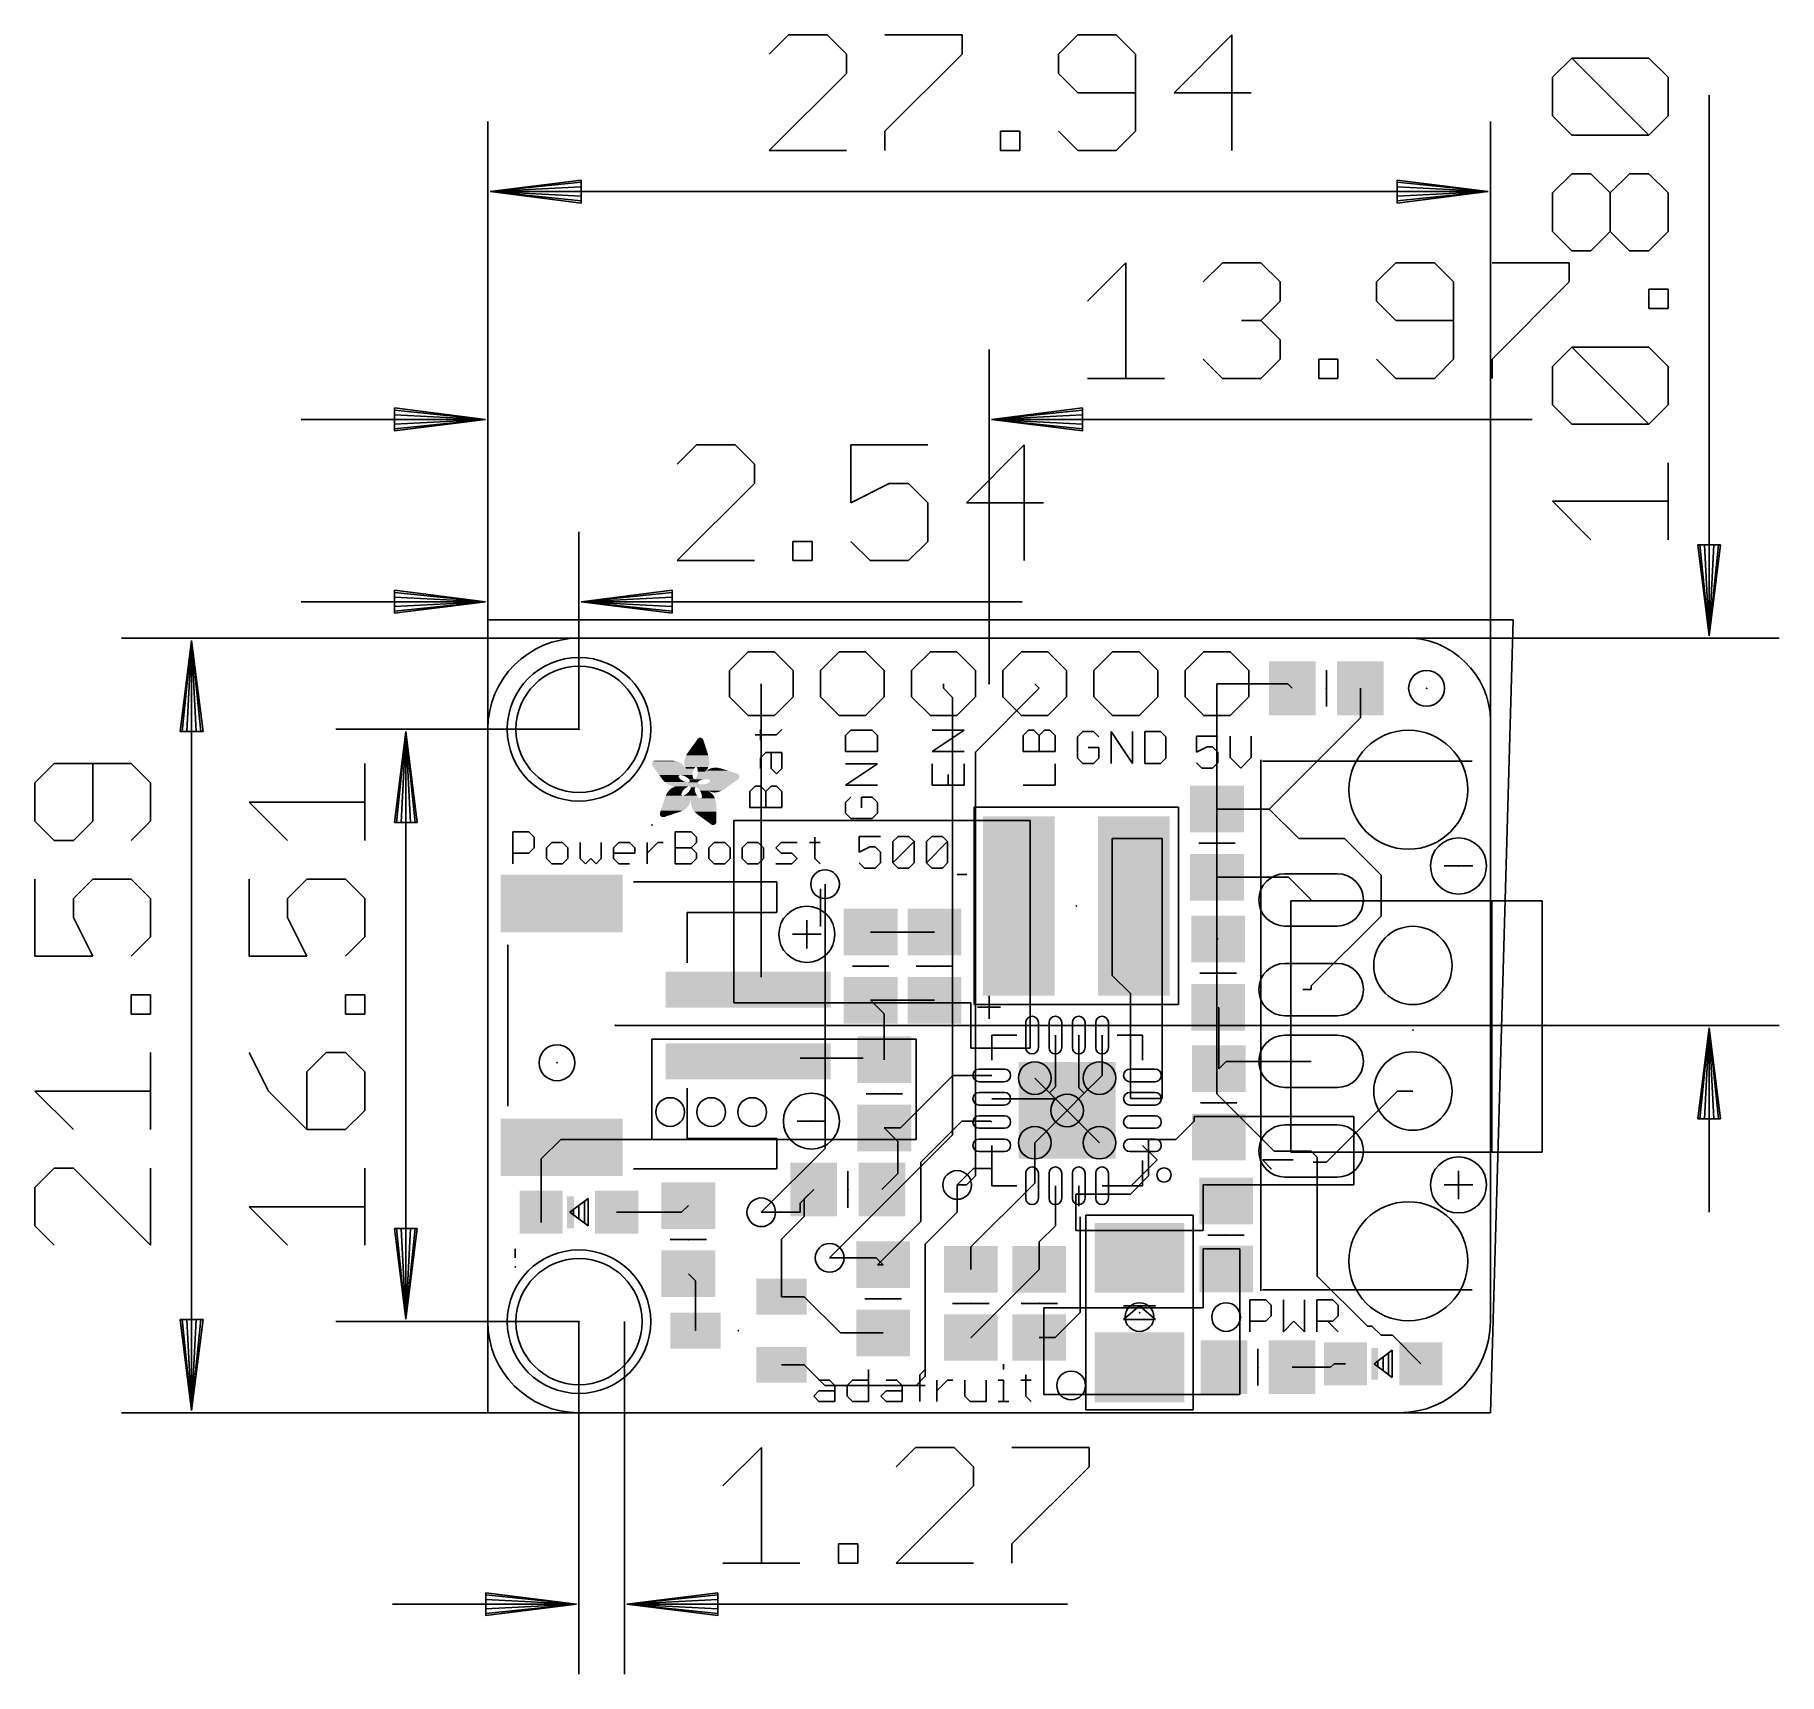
# Model space of a CAD drawing. Extents: x -12.6 to 36, y -7.3 to 38.4.
import ezdxf

# ---------------------------------------------------------------- set-up
doc = ezdxf.new("R2010")
doc.units = 0
for name, color, linetype in [('1', 22, 'CONTINUOUS'), ('16', 175, 'CONTINUOUS'), ('17', 82, 'CONTINUOUS'), ('18', 82, 'CONTINUOUS'), ('20', 7, 'CONTINUOUS'), ('21', 2, 'CONTINUOUS'), ('23', 7, 'CONTINUOUS'), ('24', 7, 'CONTINUOUS'), ('47', 253, 'CONTINUOUS')]:
    doc.layers.add(name, color=color, linetype=linetype)

# ---------------------------------------------------------------- blocks, each defined once
blk = doc.blocks.new('RECT')
blk.add_solid([(-0.5, -0.5), (0.5, -0.5), (-0.5, 0.5), (0.5, 0.5)])
blk = doc.blocks.new('LONGP100')
blk.add_lwpolyline([(-0.5, -0.5), (0.5, -0.5, 1), (0.5, 0.5), (-0.5, 0.5, 1)], format="xyb", close=True)
blk = doc.blocks.new('ROUNDP')
blk.add_circle((0, 0), 0.5)
blk = doc.blocks.new('PIE')
blk.add_circle((0, 0), 0.5)
blk = doc.blocks.new('OCTAGONP')
blk.add_lwpolyline([(-0.5, -0.2071), (-0.5, 0.2071), (-0.2071, 0.5), (0.2071, 0.5), (0.5, 0.2071), (0.5, -0.2071), (0.2071, -0.5), (-0.2071, -0.5)], close=True)
blk = doc.blocks.new('RECT168000X56000R100')
blk.add_lwpolyline([(0.525, 0), (0.525, 0, 0.4142), (0.35, 0.175), (-0.35, 0.175, 0.4142), (-0.525, 0), (-0.525, 0, 0.4142), (-0.35, -0.175), (0.35, -0.175, 0.4142)], format="xyb", close=True)
blk = doc.blocks.new('ROUNDV')
blk.add_circle((0, 0), 0.5)

msp = doc.modelspace()

# ---------------------------------------------------------------- linework, layer by layer
at = {"layer": '1'}
for p, q in [((7.62, 20.32), (7.62, 12.142)), ((20.32, 20.32), (22.291, 20.32)), ((22.291, 20.32), (22.418, 20.193)), ((24.318, 20.193), (24.318, 19.365)), ((24.318, 19.365), (21.778, 16.825)), ((21.778, 16.825), (20.32, 16.825)), ((22.601, 16.002), (21.778, 16.825)), ((6.858, 16.51), (15.113, 16.51)), ((6.858, 11.43), (6.858, 16.51)), ((15.113, 16.51), (15.113, 10.16)), ((18.796, 16.002), (17.399, 16.002)), ((17.399, 16.002), (17.399, 12.192)), ((18.796, 8.763), (18.796, 16.002)), ((23.876, 16.002), (22.601, 16.002)), ((24.892, 14.986), (23.876, 16.002)), ((9.271, 13.556), (9.271, 14.605)), ((13.081, 15.002), (13.347, 15.002)), ((20.32, 13.235), (20.32, 14.925)), ((20.32, 14.925), (22.314, 14.925)), ((22.314, 14.925), (22.944, 14.295)), ((24.892, 13.843), (24.892, 14.986)), ((24.892, 13.843), (22.944, 11.895)), ((12.446, 13.396), (10.668, 13.396)), ((20.352, 13.203), (20.32, 13.235)), ((17.399, 12.192), (17.907, 11.684)), ((17.907, 11.684), (17.907, 8.763)), ((22.944, 11.795), (22.717, 11.795)), ((22.944, 11.895), (22.944, 11.795)), ((13.462, 11.43), (6.858, 11.43)), ((10.668, 11.496), (12.446, 11.496)), ((10.668, 11.496), (11.049, 11.115)), ((13.462, 10.16), (13.462, 11.43)), ((20.352, 11.303), (20.37, 11.285)), ((20.37, 11.285), (20.37, 9.587)), ((11.049, 11.115), (11.049, 9.84)), ((4.572, 10.414), (11.938, 10.414)), ((4.572, 7.62), (4.572, 10.414)), ((11.938, 10.414), (11.938, 7.62)), ((15.818, 10.528), (15.818, 9.087)), ((16.468, 10.528), (16.468, 9.059)), ((17.118, 10.528), (17.118, 9.403)), ((10.462, 9.888), (8.702, 9.888)), ((15.113, 10.16), (13.462, 10.16)), ((20.37, 9.587), (20.578, 9.795)), ((20.578, 9.795), (22.944, 9.795)), ((12.959, 9.403), (11.496, 7.94)), ((14.043, 9.403), (12.959, 9.403)), ((15.243, 9.328), (15.651, 8.92)), ((16.621, 8.906), (17.043, 9.328)), ((17.118, 9.403), (17.043, 9.328)), ((14.043, 8.753), (15.818, 8.753)), ((15.818, 9.087), (15.651, 8.92)), ((15.651, 8.92), (16.143, 8.428)), ((15.818, 8.753), (16.143, 8.428)), ((16.143, 8.428), (16.621, 8.906)), ((16.468, 9.059), (16.621, 8.906)), ((17.907, 8.763), (18.796, 8.763)), ((23.368, 6.985), (25.351, 8.968)), ((25.351, 8.968), (25.781, 8.968)), ((15.243, 7.528), (16.143, 8.428)), ((16.143, 8.428), (17.043, 7.528)), ((11.496, 7.94), (11.049, 7.94)), ((11.43, 7.559), (11.049, 7.94)), ((12.065, 6.985), (13.208, 8.128)), ((13.208, 8.128), (14.018, 8.128)), ((14.018, 8.128), (14.043, 8.103)), ((19.685, 8.128), (19.177, 7.62)), ((24.13, 8.255), (19.685, 8.255)), ((19.685, 8.255), (19.685, 8.128)), ((24.13, 6.35), (24.13, 8.255)), ((1.49, 7.078), (2.032, 7.62)), ((2.032, 7.62), (4.826, 7.62)), ((11.938, 7.62), (4.572, 7.62)), ((11.43, 7.559), (11.43, 6.67)), ((14.043, 6.804), (14.043, 7.453)), ((15.243, 6.403), (15.243, 7.528)), ((18.243, 7.453), (18.65, 7.046)), ((19.177, 7.62), (18.415, 7.62)), ((18.415, 7.62), (18.415, 6.604)), ((23.114, 7.125), (22.944, 7.295)), ((1.49, 5.588), (1.49, 7.078)), ((12.065, 6.985), (12.065, 5.334)), ((17.932, 6.328), (18.65, 7.046)), ((21.59, 7.046), (22.441, 7.046)), ((21.844, 6.792), (21.59, 7.046)), ((23.368, 6.985), (23, 6.985)), ((23.114, 3.81), (23.114, 7.125)), ((11.43, 6.67), (10.983, 6.223)), ((13.535, 6.804), (13.081, 6.35)), ((13.081, 6.35), (13.081, 5.588)), ((15.168, 6.328), (13.462, 4.622)), ((14.043, 6.804), (13.535, 6.804)), ((15.168, 6.328), (15.243, 6.403)), ((15.818, 6.328), (15.818, 5.211)), ((16.468, 6.328), (16.468, 5.757)), ((17.118, 6.328), (17.932, 6.328)), ((18.415, 6.604), (17.907, 6.096)), ((19.939, 5.08), (19.939, 6.35)), ((19.939, 6.35), (24.13, 6.35)), ((8.702, 5.842), (9.083, 6.223)), ((8.702, 5.588), (8.702, 5.842)), ((8.82, 5.96), (9.083, 6.223)), ((8.82, 5.47), (8.82, 5.96)), ((16.383, 6.096), (16.383, 5.08)), ((17.907, 6.096), (16.383, 6.096)), ((1.49, 5.588), (1.49, 5.3)), ((3.59, 5.588), (5.4, 5.588)), ((5.4, 5.588), (5.588, 5.776)), ((8.702, 5.588), (7.62, 5.588)), ((8.82, 5.47), (8.185, 4.835)), ((13.081, 5.588), (12.192, 4.699)), ((16.51, 5.461), (16.51, 2.794)), ((12.065, 5.334), (10.855, 4.124)), ((15.818, 5.211), (15.367, 4.76)), ((16.383, 5.08), (19.939, 5.08)), ((8.185, 4.835), (8.185, 3.236)), ((12.192, 4.699), (12.192, 1.016)), ((13.462, 4.622), (13.462, 3.998)), ((15.367, 4.76), (15.367, 3.998)), ((20.955, 4.572), (19.939, 4.572)), ((19.939, 4.572), (19.939, 2.921)), ((20.955, 0.508), (20.955, 4.572)), ((9.525, 4.318), (10.822, 4.318)), ((10.822, 4.318), (11.016, 4.124)), ((10.855, 4.124), (11.016, 4.124)), ((13.467, 2.098), (15.367, 3.998)), ((15.367, 3.998), (15.24, 3.871)), ((5.588, 3.876), (5.785, 3.679)), ((5.785, 3.679), (5.785, 2.286)), ((24.511, 2.413), (23.114, 3.81)), ((8.82, 3.236), (8.185, 3.236)), ((9.832, 2.224), (8.82, 3.236)), ((15.494, 2.921), (15.494, 0.508)), ((19.939, 2.921), (15.494, 2.921)), ((16.51, 2.794), (15.814, 2.098)), ((11.016, 2.224), (9.832, 2.224)), ((13.462, 2.098), (13.467, 2.098)), ((15.814, 2.098), (15.367, 2.098)), ((24.511, 2.413), (24.638, 2.413)), ((24.638, 2.413), (24.892, 2.159)), ((24.892, 2.159), (25.207, 2.159)), ((25.207, 2.159), (26.001, 1.365)), ((8.82, 1.336), (8.185, 1.336)), ((9.394, 0.762), (8.82, 1.336)), ((12.192, 1.016), (11.938, 0.762)), ((22.413, 1.27), (23.488, 1.27)), ((23.488, 1.27), (23.583, 1.365)), ((23.583, 1.365), (23.901, 1.365)), ((11.938, 0.762), (9.394, 0.762)), ((15.494, 0.508), (20.955, 0.508))]:
    msp.add_line(p, q, dxfattribs=at)
at = {"layer": '16'}
for p, q in [((0, 22.098), (0, 0)), ((28.575, 22.098), (0, 22.098)), ((27.94, 0), (28.575, 22.098)), ((12.7, 20.32), (12.7, 20.193)), ((12.7, 20.193), (12.954, 19.939)), ((12.954, 19.939), (12.954, 7.747)), ((15.367, 20.193), (13.589, 18.415)), ((15.24, 20.32), (15.367, 20.193)), ((20.32, 20.32), (20.32, 8.89)), ((13.589, 18.415), (13.589, 6.604)), ((9.398, 7.366), (9.398, 14.732)), ((20.32, 8.89), (21.915, 7.295)), ((7.62, 5.588), (9.398, 7.366)), ((12.954, 7.747), (9.525, 4.318)), ((21.915, 7.295), (22.944, 7.295)), ((13.335, 6.35), (13.081, 6.35)), ((13.589, 6.604), (13.335, 6.35)), ((0.762, 4.572), (0.762, 4.318)), ((0, 0), (27.94, 0))]:
    msp.add_line(p, q, dxfattribs=at)
at = {"layer": '20'}
for p, q in [((25.781, 21.59), (2.54, 21.59)), ((0, 19.05), (0, 2.54)), ((27.94, 2.54), (27.94, 19.05)), ((2.54, 0), (25.4, 0))]:
    msp.add_line(p, q, dxfattribs=at)
for centre, radius, start, end in [((2.54, 19.05), 2.54, 90, 180), ((25.5905, 19.2405), 2.3572, 355.3645, 85.3645), ((2.54, 2.54), 2.54, 180, 270), ((25.4, 2.54), 2.54, 270, 0)]:
    msp.add_arc(centre, radius, start, end, dxfattribs=at)
at = {"layer": '21'}
for p, q in [((23.368, 19.685), (23.368, 20.701)), ((7.5983, 18.7438), (7.5983, 19.0404)), ((8.0432, 18.8921), (8.1915, 19.0404)), ((10.117, 19.0252), (9.9687, 18.8769)), ((10.7102, 19.0252), (10.117, 19.0252)), ((10.8585, 18.8769), (10.7102, 19.0252)), ((12.3817, 18.432), (13.2715, 19.0252)), ((13.2715, 19.0252), (12.3817, 19.0252)), ((14.9217, 18.8769), (15.07, 19.0252)), ((15.07, 19.0252), (15.2183, 19.0252)), ((15.2183, 19.0252), (15.3666, 18.8769)), ((15.3666, 18.8769), (15.5149, 19.0252)), ((15.5149, 19.0252), (15.6632, 19.0252)), ((15.6632, 19.0252), (15.8115, 18.8769)), ((16.5822, 18.9873), (16.4339, 18.839)), ((16.8788, 18.9873), (16.5822, 18.9873)), ((17.0271, 18.839), (16.8788, 18.9873)), ((17.3695, 18.0975), (17.3695, 18.9873)), ((17.3695, 18.9873), (17.9626, 18.0975)), ((17.9626, 18.0975), (17.9626, 18.9873)), ((18.305, 18.9873), (18.305, 18.0975)), ((18.7499, 18.9873), (18.305, 18.9873)), ((18.8982, 18.839), (18.7499, 18.9873)), ((7.45, 18.8921), (8.0432, 18.8921)), ((9.9687, 18.8769), (9.9687, 18.432)), ((10.8585, 18.432), (10.8585, 18.8769)), ((14.9217, 18.432), (14.9217, 18.8769)), ((15.3666, 18.432), (15.3666, 18.8769)), ((15.8115, 18.8769), (15.8115, 18.432)), ((16.4339, 18.839), (16.4339, 18.2458)), ((17.0271, 18.5424), (16.7305, 18.5424)), ((17.0271, 18.2458), (17.0271, 18.5424)), ((18.8982, 18.2458), (18.8982, 18.839)), ((20.3417, 18.8603), (19.7485, 18.8603)), ((19.7485, 18.8603), (19.7485, 18.4154)), ((19.7485, 18.4154), (20.0451, 18.5637)), ((20.0451, 18.5637), (20.1934, 18.5637)), ((20.1934, 18.5637), (20.3417, 18.4154)), ((20.684, 18.8603), (20.684, 18.2671)), ((21.2772, 18.2671), (21.2772, 18.8603)), ((7.5983, 18.2532), (7.7466, 18.4015)), ((7.5983, 17.9566), (7.5983, 18.2532)), ((7.7466, 18.4015), (8.1915, 18.4015)), ((7.8949, 17.9566), (7.8949, 18.4015)), ((8.1915, 18.4015), (8.1915, 17.9566)), ((9.9687, 18.432), (10.8585, 18.432)), ((9.9687, 17.4965), (10.8585, 18.0896)), ((10.8585, 18.0896), (9.9687, 18.0896)), ((13.2715, 18.432), (12.3817, 18.432)), ((12.3817, 18.0896), (12.3817, 17.4965)), ((13.2715, 17.4965), (13.2715, 18.0896)), ((15.8115, 18.432), (14.9217, 18.432)), ((15.8115, 17.4965), (15.8115, 18.0896)), ((16.4339, 18.2458), (16.5822, 18.0975)), ((16.5822, 18.0975), (16.8788, 18.0975)), ((16.8788, 18.0975), (17.0271, 18.2458)), ((18.305, 18.0975), (18.7499, 18.0975)), ((18.7499, 18.0975), (18.8982, 18.2458)), ((19.8968, 17.9705), (19.7485, 18.1188)), ((20.3417, 18.1188), (20.1934, 17.9705)), ((20.3417, 18.4154), (20.3417, 18.1188)), ((20.684, 18.2671), (20.9806, 17.9705)), ((20.9806, 17.9705), (21.2772, 18.2671)), ((21.544, 18.195), (21.544, 3.395)), ((21.59, 18.161), (27.432, 18.161)), ((8.0432, 17.8083), (7.8949, 17.9566)), ((8.1915, 17.9566), (8.0432, 17.8083)), ((12.8266, 17.4965), (12.8266, 17.793)), ((20.1934, 17.9705), (19.8968, 17.9705)), ((7.3017, 17.3177), (7.45, 17.466)), ((7.3017, 16.8728), (7.3017, 17.3177)), ((7.45, 17.466), (7.5983, 17.466)), ((7.5983, 17.466), (7.7466, 17.3177)), ((7.7466, 17.3177), (7.8949, 17.466)), ((7.7466, 16.8728), (7.7466, 17.3177)), ((7.8949, 17.466), (8.0432, 17.466)), ((8.0432, 17.466), (8.1915, 17.3177)), ((8.1915, 17.3177), (8.1915, 16.8728)), ((10.8585, 17.4965), (9.9687, 17.4965)), ((10.117, 17.1541), (9.9687, 17.0058)), ((10.7102, 17.1541), (10.4136, 17.1541)), ((10.4136, 17.1541), (10.4136, 16.8575)), ((10.8585, 17.0058), (10.7102, 17.1541)), ((12.3817, 17.4965), (13.2715, 17.4965)), ((14.9217, 17.4965), (15.8115, 17.4965)), ((8.1915, 16.8728), (7.3017, 16.8728)), ((9.9687, 17.0058), (9.9687, 16.7092)), ((9.9687, 16.7092), (10.117, 16.5609)), ((10.117, 16.5609), (10.7102, 16.5609)), ((10.7102, 16.5609), (10.8585, 16.7092)), ((10.8585, 16.7092), (10.8585, 17.0058)), ((13.551, 16.876), (19.251, 16.876)), ((13.551, 11.376), (13.551, 16.876)), ((19.251, 16.876), (19.251, 11.376)), ((0.6985, 15.3035), (0.6985, 16.1933)), ((0.6985, 16.1933), (1.1434, 16.1933)), ((1.1434, 16.1933), (1.2917, 16.045)), ((1.2917, 16.045), (1.2917, 15.7484)), ((5.2202, 15.3035), (5.2202, 16.1933)), ((5.2202, 16.1933), (5.665, 16.1933)), ((5.665, 16.1933), (5.8133, 16.045)), ((5.8133, 16.045), (5.8133, 15.8967)), ((9.1105, 16.045), (9.1105, 15.4518)), ((10.9437, 16.0663), (10.3505, 16.0663)), ((10.3505, 16.0663), (10.3505, 15.6214)), ((11.286, 15.918), (11.4343, 16.0663)), ((11.4343, 16.0663), (11.7309, 16.0663)), ((11.7309, 16.0663), (11.8792, 15.918)), ((12.2215, 15.918), (12.3698, 16.0663)), ((12.3698, 16.0663), (12.6664, 16.0663)), ((12.6664, 16.0663), (12.8147, 15.918)), ((1.1434, 15.6001), (0.6985, 15.6001)), ((1.2917, 15.7484), (1.1434, 15.6001)), ((1.7823, 15.8967), (1.634, 15.7484)), ((1.634, 15.7484), (1.634, 15.4518)), ((2.0789, 15.8967), (1.7823, 15.8967)), ((2.2272, 15.7484), (2.0789, 15.8967)), ((2.2272, 15.4518), (2.2272, 15.7484)), ((2.5695, 15.8967), (2.5695, 15.4518)), ((3.1627, 15.4518), (3.1627, 15.8967)), ((3.5051, 15.7484), (3.6533, 15.8967)), ((3.5051, 15.4518), (3.5051, 15.7484)), ((4.0982, 15.6001), (3.5051, 15.6001)), ((3.6533, 15.8967), (3.9499, 15.8967)), ((3.9499, 15.8967), (4.0982, 15.7484)), ((4.0982, 15.7484), (4.0982, 15.6001)), ((4.4406, 15.3035), (4.4406, 15.8967)), ((4.4406, 15.6001), (4.7372, 15.8967)), ((4.7372, 15.8967), (4.8855, 15.8967)), ((5.2202, 15.7484), (5.665, 15.7484)), ((5.8133, 15.8967), (5.665, 15.7484)), ((5.665, 15.7484), (5.8133, 15.6001)), ((5.8133, 15.6001), (5.8133, 15.4518)), ((6.304, 15.8967), (6.1557, 15.7484)), ((6.1557, 15.7484), (6.1557, 15.4518)), ((6.6006, 15.8967), (6.304, 15.8967)), ((6.7489, 15.7484), (6.6006, 15.8967)), ((6.7489, 15.4518), (6.7489, 15.7484)), ((7.2395, 15.8967), (7.0912, 15.7484)), ((7.0912, 15.7484), (7.0912, 15.4518)), ((7.5361, 15.8967), (7.2395, 15.8967)), ((7.6844, 15.7484), (7.5361, 15.8967)), ((7.6844, 15.4518), (7.6844, 15.7484)), ((8.0267, 15.7484), (8.175, 15.8967)), ((8.175, 15.6001), (8.0267, 15.7484)), ((8.175, 15.8967), (8.6199, 15.8967)), ((8.4716, 15.6001), (8.175, 15.6001)), ((8.6199, 15.4518), (8.4716, 15.6001)), ((8.9622, 15.8967), (9.2588, 15.8967)), ((10.3505, 15.6214), (10.6471, 15.7697)), ((10.6471, 15.7697), (10.7954, 15.7697)), ((10.7954, 15.7697), (10.9437, 15.6214)), ((10.9437, 15.6214), (10.9437, 15.3248)), ((11.286, 15.3248), (11.286, 15.918)), ((11.286, 15.3248), (11.8792, 15.918)), ((11.8792, 15.918), (11.8792, 15.3248)), ((12.2215, 15.3248), (12.2215, 15.918)), ((12.2215, 15.3248), (12.8147, 15.918)), ((12.8147, 15.918), (12.8147, 15.3248)), ((20.828, 15.875), (19.812, 15.875)), ((1.634, 15.4518), (1.7823, 15.3035)), ((1.7823, 15.3035), (2.0789, 15.3035)), ((2.0789, 15.3035), (2.2272, 15.4518)), ((2.5695, 15.4518), (2.7178, 15.3035)), ((2.7178, 15.3035), (2.8661, 15.4518)), ((2.8661, 15.4518), (3.0144, 15.3035)), ((3.0144, 15.3035), (3.1627, 15.4518)), ((3.6533, 15.3035), (3.5051, 15.4518)), ((3.9499, 15.3035), (3.6533, 15.3035)), ((5.665, 15.3035), (5.2202, 15.3035)), ((5.8133, 15.4518), (5.665, 15.3035)), ((6.1557, 15.4518), (6.304, 15.3035)), ((6.304, 15.3035), (6.6006, 15.3035)), ((6.6006, 15.3035), (6.7489, 15.4518)), ((7.0912, 15.4518), (7.2395, 15.3035)), ((7.2395, 15.3035), (7.5361, 15.3035)), ((7.5361, 15.3035), (7.6844, 15.4518)), ((8.0267, 15.3035), (8.4716, 15.3035)), ((8.4716, 15.3035), (8.6199, 15.4518)), ((9.1105, 15.4518), (9.2588, 15.3035)), ((10.4988, 15.1765), (10.3505, 15.3248)), ((10.7954, 15.1765), (10.4988, 15.1765)), ((10.9437, 15.3248), (10.7954, 15.1765)), ((11.4343, 15.1765), (11.286, 15.3248)), ((11.7309, 15.1765), (11.4343, 15.1765)), ((11.8792, 15.3248), (11.7309, 15.1765)), ((12.3698, 15.1765), (12.2215, 15.3248)), ((12.6664, 15.1765), (12.3698, 15.1765)), ((12.8147, 15.3248), (12.6664, 15.1765)), ((27.4478, 15.24), (26.6541, 15.24)), ((4.056, 14.795), (8.056, 14.795)), ((8.056, 14.795), (8.056, 13.945)), ((27.981, 14.268), (22.381, 14.268)), ((22.381, 14.268), (22.381, 7.268)), ((29.381, 14.268), (27.981, 14.268)), ((27.981, 7.268), (27.981, 14.268)), ((29.381, 7.268), (29.381, 14.268)), ((8.056, 13.945), (5.556, 13.945)), ((5.556, 13.945), (5.556, 12.545)), ((8.89, 13.7318), (8.89, 12.9382)), ((9.2868, 13.335), (8.4931, 13.335)), ((0.556, 8.545), (0.556, 13.045)), ((11.176, 12.446), (10.16, 12.446)), ((12.954, 12.446), (11.938, 12.446)), ((19.844, 12.253), (20.86, 12.253)), ((19.251, 11.376), (13.551, 11.376)), ((14.043, 9.828), (14.043, 10.528)), ((14.043, 10.528), (14.743, 10.528)), ((18.243, 10.528), (17.543, 10.528)), ((18.243, 9.828), (18.243, 10.528)), ((5.556, 9.045), (5.556, 7.645)), ((11.557, 8.89), (10.541, 8.89)), ((20.878, 8.637), (19.862, 8.637)), ((9.4138, 8.128), (8.6201, 8.128)), ((5.556, 7.645), (8.056, 7.645)), ((8.056, 7.645), (8.056, 6.795)), ((14.043, 6.328), (14.043, 7.028)), ((18.243, 6.328), (18.243, 7.028)), ((22.381, 7.268), (27.981, 7.268)), ((27.981, 7.268), (29.381, 7.268)), ((8.056, 6.795), (4.056, 6.795)), ((10.033, 5.715), (10.033, 6.731)), ((14.743, 6.328), (14.043, 6.328)), ((17.543, 6.328), (18.243, 6.328)), ((27.4478, 6.35), (26.6541, 6.35)), ((27.051, 6.7468), (27.051, 5.9532)), ((2.794, 5.969), (2.286, 5.588)), ((2.6924, 5.2832), (2.6924, 5.8928)), ((2.794, 5.207), (2.794, 5.969)), ((2.286, 5.588), (2.794, 5.207)), ((2.3876, 5.5118), (2.3876, 5.6642)), ((2.54, 5.3975), (2.54, 5.7785)), ((16.661, 0.078), (16.661, 5.51)), ((19.661, 5.51), (16.661, 5.51)), ((19.661, 0.078), (19.661, 5.51)), ((21.082, 4.953), (20.066, 4.953)), ((6.096, 4.826), (5.08, 4.826)), ((21.59, 3.429), (27.432, 3.429)), ((10.508, 3.174), (11.524, 3.174)), ((13.97, 3.048), (12.954, 3.048)), ((15.875, 3.048), (14.859, 3.048)), ((18.161, 2.9845), (17.7165, 2.6035)), ((17.7165, 2.9845), (18.6055, 2.9845)), ((18.6055, 2.6035), (18.161, 2.9845)), ((21.2342, 2.2595), (21.2342, 3.1493)), ((21.2342, 3.1493), (21.6791, 3.1493)), ((21.6791, 3.1493), (21.8274, 3.001)), ((21.8274, 3.001), (21.8274, 2.7044)), ((22.1697, 3.1493), (22.1697, 2.2595)), ((22.7629, 2.2595), (22.7629, 3.1493)), ((23.1053, 2.2595), (23.1053, 3.1493)), ((23.1053, 3.1493), (23.5501, 3.1493)), ((23.5501, 3.1493), (23.6984, 3.001)), ((23.6984, 3.001), (23.6984, 2.7044)), ((17.7165, 2.6035), (18.6055, 2.6035)), ((21.6791, 2.5561), (21.2342, 2.5561)), ((21.8274, 2.7044), (21.6791, 2.5561)), ((22.1697, 2.2595), (22.4663, 2.5561)), ((22.4663, 2.5561), (22.7629, 2.2595)), ((23.5501, 2.5561), (23.1053, 2.5561)), ((23.4018, 2.5561), (23.6984, 2.2595)), ((23.6984, 2.7044), (23.5501, 2.5561)), ((21.463, 0.762), (21.463, 1.778)), ((25.205, 1.746), (24.697, 1.365)), ((24.951, 1.1745), (24.951, 1.5555)), ((25.1034, 1.0602), (25.1034, 1.6698)), ((25.205, 0.984), (25.205, 1.746)), ((10.6092, 1.2073), (10.6092, 0.3175)), ((12.0353, 1.059), (12.1836, 1.2073)), ((12.0353, 0.3175), (12.0353, 1.059)), ((14.3741, 1.3556), (14.3741, 1.2073)), ((14.9978, 1.059), (14.9978, 0.4658)), ((24.697, 1.365), (25.205, 0.984)), ((24.7986, 1.2888), (24.7986, 1.4412)), ((9.0805, 0.4658), (9.2288, 0.6141)), ((9.2288, 0.9107), (9.5254, 0.9107)), ((9.2288, 0.6141), (9.6737, 0.6141)), ((9.5254, 0.9107), (9.6737, 0.7624)), ((9.6737, 0.7624), (9.6737, 0.3175)), ((10.016, 0.7624), (10.1643, 0.9107)), ((10.016, 0.4658), (10.016, 0.7624)), ((10.1643, 0.9107), (10.6092, 0.9107)), ((10.9515, 0.4658), (11.0998, 0.6141)), ((11.0998, 0.9107), (11.3964, 0.9107)), ((11.0998, 0.6141), (11.5447, 0.6141)), ((11.3964, 0.9107), (11.5447, 0.7624)), ((11.5447, 0.7624), (11.5447, 0.3175)), ((11.8871, 0.7624), (12.1836, 0.7624)), ((12.5107, 0.3175), (12.5107, 0.9107)), ((12.5107, 0.6141), (12.8073, 0.9107)), ((12.8073, 0.9107), (12.9556, 0.9107)), ((13.2903, 0.9107), (13.2903, 0.4658)), ((13.8835, 0.3175), (13.8835, 0.9107)), ((14.2259, 0.9107), (14.3741, 0.9107)), ((14.3741, 0.9107), (14.3741, 0.3175)), ((14.8495, 0.9107), (15.1461, 0.9107)), ((9.2288, 0.3175), (9.0805, 0.4658)), ((9.6737, 0.3175), (9.2288, 0.3175)), ((10.1643, 0.3175), (10.016, 0.4658)), ((10.6092, 0.3175), (10.1643, 0.3175)), ((11.0998, 0.3175), (10.9515, 0.4658)), ((11.5447, 0.3175), (11.0998, 0.3175)), ((13.2903, 0.4658), (13.4386, 0.3175)), ((13.4386, 0.3175), (13.8835, 0.3175)), ((14.2259, 0.3175), (14.5224, 0.3175)), ((14.9978, 0.4658), (15.1461, 0.3175)), ((19.661, 0.078), (16.661, 0.078))]:
    msp.add_line(p, q, dxfattribs=at)
for centre, radius in [((2.54, 19.05), 2), ((27.051, 15.24), 0.7817), ((8.89, 13.335), 0.7817), ((9.017, 8.128), 0.7817), ((18.843, 6.628), 0.2), ((27.051, 6.35), 0.7817), ((2.54, 2.54), 2)]:
    msp.add_circle(centre, radius, dxfattribs=at)
at = {"layer": '23'}
for p in [(13.97, 20.32), (23.368, 20.193), (26.162, 20.193), (2.54, 19.05), (4.572, 16.383), (20.32, 15.875), (27.051, 15.24), (16.401, 14.126), (8.89, 13.335), (10.668, 12.446), (12.446, 12.446), (20.352, 12.253), (3.556, 10.795), (29.464, 10.795), (25.781, 10.668), (1.928, 9.755), (11.049, 8.89), (16.143, 8.428), (20.37, 8.637), (9.017, 8.128), (27.051, 6.35), (10.033, 6.223), (2.54, 5.588), (20.574, 4.953), (5.588, 4.826), (11.016, 3.174), (13.462, 3.048), (15.367, 3.048), (2.54, 2.54), (18.161, 2.794), (6.985, 2.286), (21.463, 1.27), (24.951, 1.365)]:
    msp.add_point(p, dxfattribs=at)
at = {"layer": '24'}
msp.add_point((0.762, 4.064), dxfattribs=at)
at = {"layer": '47'}
for p, q in [((8.381, 38.4041), (7.8437, 37.8668)), ((9.4554, 38.4041), (8.381, 38.4041)), ((9.9926, 37.8668), (9.4554, 38.4041)), ((11.0665, 38.4041), (13.2154, 38.4041)), ((13.2154, 38.4041), (13.2154, 37.8668)), ((16.4378, 38.4041), (15.9006, 37.8668)), ((17.5123, 38.4041), (16.4378, 38.4041)), ((18.0495, 37.8668), (17.5123, 38.4041)), ((20.735, 38.4041), (19.1234, 36.7924)), ((20.735, 35.1807), (20.735, 38.4041)), ((9.9926, 37.3296), (9.9926, 37.8668)), ((13.2154, 37.8668), (11.0665, 35.7179)), ((15.9006, 37.8668), (15.9006, 37.3296)), ((18.0495, 35.7179), (18.0495, 37.8668)), ((29.6679, 37.221), (30.2052, 37.7582)), ((30.2052, 37.7582), (32.3541, 37.7582)), ((32.3541, 35.6093), (30.2052, 37.7582)), ((32.3541, 37.7582), (32.8913, 37.221)), ((7.8437, 35.1807), (9.9926, 37.3296)), ((15.9006, 37.3296), (16.4378, 36.7924)), ((29.6679, 36.1466), (29.6679, 37.221)), ((32.8913, 37.221), (32.8913, 36.1466)), ((16.4378, 36.7924), (18.0495, 36.7924)), ((19.1234, 36.7924), (21.2723, 36.7924)), ((34.036, 21.655), (34.036, 36.7219)), ((0, 11.303), (0, 35.986)), ((27.94, 11.303), (27.94, 35.986)), ((30.2052, 35.6093), (29.6679, 36.1466)), ((32.8913, 36.1466), (32.3541, 35.6093)), ((11.0665, 35.7179), (11.0665, 35.1807)), ((14.2892, 35.1807), (14.2892, 35.7179)), ((14.2892, 35.7179), (14.8265, 35.7179)), ((14.8265, 35.7179), (14.8265, 35.1807)), ((15.9006, 35.7179), (16.4378, 35.1807)), ((17.5123, 35.1807), (18.0495, 35.7179)), ((32.3541, 35.6093), (30.2052, 35.6093)), ((9.9926, 35.1807), (7.8437, 35.1807)), ((14.8265, 35.1807), (14.2892, 35.1807)), ((16.4378, 35.1807), (17.5123, 35.1807)), ((29.6679, 33.9983), (30.2052, 34.5355)), ((30.2052, 34.5355), (30.7424, 34.5355)), ((30.7424, 34.5355), (31.2796, 33.9983)), ((31.2796, 33.9983), (31.8169, 34.5355)), ((31.8169, 34.5355), (32.3541, 34.5355)), ((32.3541, 34.5355), (32.8913, 33.9983)), ((0.065, 34.036), (2.6, 34.3552)), ((0.065, 34.036), (2.6, 34.296)), ((0.065, 34.036), (2.6, 34.166)), ((0.065, 34.036), (27.875, 34.036)), ((2.6, 33.7168), (0.065, 34.036)), ((2.6, 33.906), (0.065, 34.036)), ((2.6, 33.776), (0.065, 34.036)), ((2.6, 34.3552), (2.6, 33.7168)), ((27.875, 34.036), (25.34, 34.3552)), ((25.34, 34.3552), (25.34, 33.7168)), ((27.875, 34.036), (25.34, 34.296)), ((27.875, 34.036), (25.34, 34.166)), ((25.34, 33.7168), (27.875, 34.036)), ((25.34, 33.906), (27.875, 34.036)), ((25.34, 33.776), (27.875, 34.036)), ((29.6679, 32.9238), (29.6679, 33.9983)), ((31.2796, 32.9238), (31.2796, 33.9983)), ((32.8913, 33.9983), (32.8913, 32.9238)), ((30.2052, 32.3866), (29.6679, 32.9238)), ((31.2796, 32.9238), (30.7424, 32.3866)), ((31.8169, 32.3866), (31.2796, 32.9238)), ((32.8913, 32.9238), (32.3541, 32.3866)), ((30.7424, 32.3866), (30.2052, 32.3866)), ((32.3541, 32.3866), (31.8169, 32.3866)), ((16.7097, 30.9796), (17.7842, 32.0541)), ((17.7842, 32.0541), (17.7842, 28.8307)), ((19.9325, 31.5168), (20.4697, 32.0541)), ((20.4697, 32.0541), (21.5441, 32.0541)), ((21.5441, 32.0541), (22.0814, 31.5168)), ((25.3038, 32.0541), (24.7666, 31.5168)), ((26.3783, 32.0541), (25.3038, 32.0541)), ((26.9155, 31.5168), (26.3783, 32.0541)), ((27.9893, 32.0541), (30.1382, 32.0541)), ((30.1382, 32.0541), (30.1382, 31.5168)), ((22.0814, 31.5168), (22.0814, 30.9796)), ((24.7666, 31.5168), (24.7666, 30.9796)), ((26.9155, 29.3679), (26.9155, 31.5168)), ((30.1382, 31.5168), (27.9893, 29.3679)), ((32.3541, 30.7752), (32.3541, 31.3124)), ((32.3541, 31.3124), (32.8913, 31.3124)), ((32.8913, 31.3124), (32.8913, 30.7752)), ((22.0814, 30.9796), (21.5441, 30.4424)), ((24.7666, 30.9796), (25.3038, 30.4424)), ((32.8913, 30.7752), (32.3541, 30.7752)), ((21.5441, 30.4424), (21.0069, 30.4424)), ((21.5441, 30.4424), (22.0814, 29.9052)), ((25.3038, 30.4424), (26.9155, 30.4424)), ((22.0814, 29.9052), (22.0814, 29.3679)), ((29.6679, 29.1641), (30.2052, 29.7014)), ((30.2052, 29.7014), (32.3541, 29.7014)), ((32.3541, 27.5525), (30.2052, 29.7014)), ((32.3541, 29.7014), (32.8913, 29.1641)), ((0, 20.32), (0, 29.636)), ((13.97, 20.32), (13.97, 29.636)), ((20.4697, 28.8307), (19.9325, 29.3679)), ((22.0814, 29.3679), (21.5441, 28.8307)), ((23.1552, 28.8307), (23.1552, 29.3679)), ((23.1552, 29.3679), (23.6924, 29.3679)), ((23.6924, 29.3679), (23.6924, 28.8307)), ((24.7666, 29.3679), (25.3038, 28.8307)), ((26.3783, 28.8307), (26.9155, 29.3679)), ((27.9893, 29.3679), (27.9893, 28.8307)), ((16.7097, 28.8307), (18.8586, 28.8307)), ((21.5441, 28.8307), (20.4697, 28.8307)), ((23.6924, 28.8307), (23.1552, 28.8307)), ((25.3038, 28.8307), (26.3783, 28.8307)), ((29.6679, 28.0897), (29.6679, 29.1641)), ((32.8913, 29.1641), (32.8913, 28.0897)), ((-0.065, 27.686), (-2.6, 28.0052)), ((-2.6, 28.0052), (-2.6, 27.3668)), ((-0.065, 27.686), (-2.6, 27.946)), ((-0.065, 27.686), (-2.6, 27.816)), ((14.035, 27.686), (16.57, 28.0052)), ((14.035, 27.686), (16.57, 27.946)), ((14.035, 27.686), (16.57, 27.816)), ((16.57, 28.0052), (16.57, 27.3668)), ((30.2052, 27.5525), (29.6679, 28.0897)), ((32.8913, 28.0897), (32.3541, 27.5525)), ((-0.065, 27.686), (-5.2, 27.686)), ((-2.6, 27.3668), (-0.065, 27.686)), ((-2.6, 27.556), (-0.065, 27.686)), ((-2.6, 27.426), (-0.065, 27.686)), ((14.035, 27.686), (29.1019, 27.686)), ((16.57, 27.3668), (14.035, 27.686)), ((16.57, 27.556), (14.035, 27.686)), ((16.57, 27.426), (14.035, 27.686)), ((32.3541, 27.5525), (30.2052, 27.5525)), ((5.8169, 26.9741), (5.2797, 26.4368)), ((6.8914, 26.9741), (5.8169, 26.9741)), ((7.4286, 26.4368), (6.8914, 26.9741)), ((12.2627, 26.9741), (10.1138, 26.9741)), ((10.1138, 26.9741), (10.1138, 25.3624)), ((14.9483, 26.9741), (13.3366, 25.3624)), ((14.9483, 23.7507), (14.9483, 26.9741)), ((7.4286, 25.8996), (7.4286, 26.4368)), ((32.8913, 24.3297), (32.8913, 26.4786)), ((5.2797, 23.7507), (7.4286, 25.8996)), ((10.1138, 25.3624), (11.1883, 25.8996)), ((11.1883, 25.8996), (11.7255, 25.8996)), ((11.7255, 25.8996), (12.2627, 25.3624)), ((12.2627, 25.3624), (12.2627, 24.2879)), ((13.3366, 25.3624), (15.4855, 25.3624)), ((30.7424, 24.3297), (29.6679, 25.4042)), ((29.6679, 25.4042), (32.8913, 25.4042)), ((0, 19.05), (0, 24.556)), ((2.54, 19.05), (2.54, 24.556)), ((8.5025, 23.7507), (8.5025, 24.2879)), ((8.5025, 24.2879), (9.0397, 24.2879)), ((9.0397, 24.2879), (9.0397, 23.7507)), ((10.6511, 23.7507), (10.1138, 24.2879)), ((12.2627, 24.2879), (11.7255, 23.7507)), ((34.036, 21.655), (33.7168, 24.19)), ((33.7168, 24.19), (34.3552, 24.19)), ((34.036, 21.655), (33.776, 24.19)), ((34.036, 21.655), (33.906, 24.19)), ((34.3552, 24.19), (34.036, 21.655)), ((34.166, 24.19), (34.036, 21.655)), ((34.296, 24.19), (34.036, 21.655)), ((7.4286, 23.7507), (5.2797, 23.7507)), ((9.0397, 23.7507), (8.5025, 23.7507)), ((11.7255, 23.7507), (10.6511, 23.7507)), ((-0.065, 22.606), (-2.6, 22.9252)), ((-2.6, 22.9252), (-2.6, 22.2868)), ((-0.065, 22.606), (-2.6, 22.866)), ((2.605, 22.606), (5.14, 22.9252)), ((2.605, 22.606), (5.14, 22.866)), ((5.14, 22.9252), (5.14, 22.2868)), ((-0.065, 22.606), (-5.2, 22.606)), ((-0.065, 22.606), (-2.6, 22.736)), ((-2.6, 22.2868), (-0.065, 22.606)), ((-2.6, 22.476), (-0.065, 22.606)), ((-2.6, 22.346), (-0.065, 22.606)), ((2.605, 22.606), (5.14, 22.736)), ((2.605, 22.606), (14.8871, 22.606)), ((5.14, 22.2868), (2.605, 22.606)), ((5.14, 22.476), (2.605, 22.606)), ((5.14, 22.346), (2.605, 22.606)), ((2.54, 21.59), (-10.205, 21.59)), ((-8.255, 21.525), (-8.5742, 18.99)), ((-8.255, 21.525), (-8.515, 18.99)), ((-8.255, 21.525), (-8.385, 18.99)), ((-8.255, 21.525), (-8.255, 0.065)), ((-7.9358, 18.99), (-8.255, 21.525)), ((-8.125, 18.99), (-8.255, 21.525)), ((-7.995, 18.99), (-8.255, 21.525)), ((23.876, 21.59), (35.986, 21.59)), ((-8.5742, 18.99), (-7.9358, 18.99)), ((2.54, 19.05), (-4.236, 19.05)), ((-2.286, 18.985), (-2.6052, 16.45)), ((-2.286, 18.985), (-2.546, 16.45)), ((-2.286, 18.985), (-2.416, 16.45)), ((-2.286, 2.605), (-2.286, 18.985)), ((-1.9668, 16.45), (-2.286, 18.985)), ((-2.156, 16.45), (-2.286, 18.985)), ((-2.026, 16.45), (-2.286, 18.985)), ((-12.0858, 18.0973), (-12.6231, 17.56)), ((-9.9369, 18.0973), (-12.0858, 18.0973)), ((-11.0114, 16.4856), (-11.0114, 18.0973)), ((-9.3997, 17.56), (-9.9369, 18.0973)), ((-3.4307, 15.9484), (-3.4307, 18.0973)), ((-12.6231, 17.56), (-12.6231, 16.4856)), ((-9.3997, 16.4856), (-9.3997, 17.56)), ((-5.5796, 15.9484), (-6.6541, 17.0228)), ((-6.6541, 17.0228), (-3.4307, 17.0228)), ((-12.6231, 16.4856), (-12.0858, 15.9484)), ((-11.5486, 15.9484), (-11.0114, 16.4856)), ((-9.9369, 15.9484), (-9.3997, 16.4856)), ((-2.6052, 16.45), (-1.9668, 16.45)), ((-12.0858, 15.9484), (-11.5486, 15.9484)), ((-12.6231, 14.8745), (-12.6231, 12.7256)), ((-11.5486, 14.3373), (-11.0114, 14.8745)), ((-11.0114, 14.8745), (-9.9369, 14.8745)), ((-9.9369, 14.8745), (-9.3997, 14.3373)), ((-6.6541, 14.8745), (-6.6541, 12.7256)), ((-5.5796, 14.3373), (-5.0424, 14.8745)), ((-5.0424, 14.8745), (-3.9679, 14.8745)), ((-3.9679, 14.8745), (-3.4307, 14.3373)), ((-11.5486, 13.8001), (-11.5486, 14.3373)), ((-9.3997, 14.3373), (-9.3997, 13.2628)), ((-5.5796, 13.8001), (-5.5796, 14.3373)), ((-3.4307, 14.3373), (-3.4307, 13.2628)), ((-11.0114, 12.7256), (-11.5486, 13.8001)), ((-5.0424, 12.7256), (-5.5796, 13.8001)), ((-9.3997, 13.2628), (-9.9369, 12.7256)), ((-3.4307, 13.2628), (-3.9679, 12.7256)), ((-12.6231, 12.7256), (-11.0114, 12.7256)), ((-6.6541, 12.7256), (-5.0424, 12.7256)), ((-9.9369, 11.1142), (-9.9369, 11.6515)), ((-9.9369, 11.6515), (-9.3997, 11.6515)), ((-9.3997, 11.6515), (-9.3997, 11.1142)), ((-3.9679, 11.1142), (-3.9679, 11.6515)), ((-3.9679, 11.6515), (-3.4307, 11.6515)), ((-3.4307, 11.6515), (-3.4307, 11.1142)), ((13.6508, 11.303), (14.2892, 11.303)), ((13.97, 10.9838), (13.97, 11.6222)), ((-9.3997, 11.1142), (-9.9369, 11.1142)), ((-3.4307, 11.1142), (-3.9679, 11.1142)), ((3.556, 10.795), (35.986, 10.795)), ((34.036, 10.73), (33.7168, 8.195)), ((34.036, 10.73), (33.776, 8.195)), ((34.036, 10.73), (33.906, 8.195)), ((34.036, 10.73), (34.036, 5.595)), ((34.3552, 8.195), (34.036, 10.73)), ((34.166, 8.195), (34.036, 10.73)), ((34.296, 8.195), (34.036, 10.73)), ((-9.3997, 7.8915), (-9.3997, 10.0404)), ((-6.6541, 10.0404), (-6.1168, 8.9659)), ((-4.5052, 10.0404), (-5.0424, 9.5032)), ((-3.9679, 10.0404), (-4.5052, 10.0404)), ((-3.4307, 9.5032), (-3.9679, 10.0404)), ((-5.0424, 9.5032), (-5.0424, 7.8915)), ((-3.4307, 8.4287), (-3.4307, 9.5032)), ((-11.5486, 7.8915), (-12.6231, 8.9659)), ((-12.6231, 8.9659), (-9.3997, 8.9659)), ((-6.1168, 8.9659), (-5.0424, 7.8915)), ((-3.9679, 7.8915), (-3.4307, 8.4287)), ((-5.0424, 7.8915), (-3.9679, 7.8915)), ((33.7168, 8.195), (34.3552, 8.195)), ((-12.0858, 6.8176), (-12.6231, 6.2804)), ((-11.5486, 6.8176), (-12.0858, 6.8176)), ((-9.3997, 4.6687), (-11.5486, 6.8176)), ((-9.3997, 6.8176), (-9.3997, 4.6687)), ((-3.4307, 4.6687), (-3.4307, 6.8176)), ((-12.6231, 6.2804), (-12.6231, 5.206)), ((-5.5796, 4.6687), (-6.6541, 5.7432)), ((-6.6541, 5.7432), (-3.4307, 5.7432)), ((-12.6231, 5.206), (-12.0858, 4.6687)), ((-2.286, 2.605), (-2.6052, 5.14)), ((-2.6052, 5.14), (-1.9668, 5.14)), ((-2.286, 2.605), (-2.546, 5.14)), ((-2.286, 2.605), (-2.416, 5.14)), ((-1.9668, 5.14), (-2.286, 2.605)), ((-2.156, 5.14), (-2.286, 2.605)), ((-2.026, 5.14), (-2.286, 2.605)), ((-8.255, 0.065), (-8.5742, 2.6)), ((-8.5742, 2.6), (-7.9358, 2.6)), ((-8.255, 0.065), (-8.515, 2.6)), ((-8.255, 0.065), (-8.385, 2.6)), ((-7.9358, 2.6), (-8.255, 0.065)), ((-8.125, 2.6), (-8.255, 0.065)), ((-7.995, 2.6), (-8.255, 0.065)), ((2.54, 2.54), (-4.236, 2.54)), ((2.54, 2.54), (2.54, -7.284)), ((3.81, 2.54), (3.81, -7.284)), ((4.445, 0), (-10.205, 0)), ((6.5497, -2.0404), (7.6242, -0.9659)), ((7.6242, -0.9659), (7.6242, -4.1893)), ((11.9211, -0.9659), (11.3838, -1.5032)), ((12.9955, -0.9659), (11.9211, -0.9659)), ((13.5327, -1.5032), (12.9955, -0.9659)), ((14.6066, -0.9659), (16.7555, -0.9659)), ((16.7555, -0.9659), (16.7555, -1.5032)), ((13.5327, -2.0404), (13.5327, -1.5032)), ((16.7555, -1.5032), (14.6066, -3.6521)), ((11.3838, -4.1893), (13.5327, -2.0404)), ((9.7725, -4.1893), (9.7725, -3.6521)), ((9.7725, -3.6521), (10.3097, -3.6521)), ((10.3097, -3.6521), (10.3097, -4.1893)), ((14.6066, -3.6521), (14.6066, -4.1893)), ((6.5497, -4.1893), (8.6986, -4.1893)), ((10.3097, -4.1893), (9.7725, -4.1893)), ((13.5327, -4.1893), (11.3838, -4.1893)), ((2.475, -5.334), (-2.66, -5.334)), ((2.475, -5.334), (-0.06, -5.0148)), ((-0.06, -5.0148), (-0.06, -5.6532)), ((2.475, -5.334), (-0.06, -5.074)), ((2.475, -5.334), (-0.06, -5.204)), ((-0.06, -5.6532), (2.475, -5.334)), ((-0.06, -5.464), (2.475, -5.334)), ((-0.06, -5.594), (2.475, -5.334)), ((3.875, -5.334), (6.41, -5.0148)), ((3.875, -5.334), (6.41, -5.074)), ((3.875, -5.334), (6.41, -5.204)), ((3.875, -5.334), (16.1571, -5.334)), ((6.41, -5.6532), (3.875, -5.334)), ((6.41, -5.464), (3.875, -5.334)), ((6.41, -5.594), (3.875, -5.334)), ((6.41, -5.0148), (6.41, -5.6532))]:
    msp.add_line(p, q, dxfattribs=at)

# ---------------------------------------------------------------- block references
at = {"layer": '1'}
for p, xscale, yscale, rotation in [((22.418, 20.193), 1.3, 1.5, 180), ((24.318, 20.193), 1.3, 1.5, 180), ((20.32, 16.825), 1.3, 1.5, 270), ((20.32, 14.925), 1.3, 1.5, 270), ((2.056, 14.195), 3.4, 1.6, 180), ((10.668, 13.396), 1.3, 1.5, 270), ((12.446, 13.396), 1.3, 1.5, 270), ((20.352, 13.203), 1.3, 1.5, 90), ((10.668, 11.496), 1.3, 1.5, 270), ((12.446, 11.496), 1.3, 1.5, 270), ((20.352, 11.303), 1.3, 1.5, 90), ((11.049, 9.84), 1.3, 1.5, 270), ((20.37, 9.587), 1.3, 1.5, 270), ((16.143, 8.428), 2.7, 2.7, 180), ((11.049, 7.94), 1.3, 1.5, 270), ((20.37, 7.687), 1.3, 1.5, 270), ((2.056, 7.395), 3.4, 1.6, 180), ((9.083, 6.223), 1.3, 1.5, 180), ((10.983, 6.223), 1.3, 1.5, 180), ((5.588, 5.776), 1.3, 1.5, 270), ((20.574, 5.903), 1.3, 1.5, 270), ((1.49, 5.588), 1.2, 1.2, 90), ((3.59, 5.588), 1.2, 1.2, 90), ((18.161, 4.319), 1.95, 2.5, 90), ((5.588, 3.876), 1.3, 1.5, 270), ((11.016, 4.124), 1.3, 1.5, 90), ((13.462, 3.998), 1.3, 1.5, 270), ((15.367, 3.998), 1.3, 1.5, 270), ((20.574, 4.003), 1.3, 1.5, 270), ((11.016, 2.224), 1.3, 1.5, 90), ((13.462, 2.098), 1.3, 1.5, 270), ((15.367, 2.098), 1.3, 1.5, 270), ((18.161, 1.269), 1.95, 2.5, 90), ((20.513, 1.27), 1.3, 1.5, 180), ((22.413, 1.27), 1.3, 1.5, 180), ((23.901, 1.365), 1.2, 1.2, 90), ((26.001, 1.365), 1.2, 1.2, 90)]:
    msp.add_blockref('RECT', p, dxfattribs=dict(at, xscale=xscale, yscale=yscale, rotation=rotation))
for name, p in [('PIE', (26.162, 20.193)), ('PIE', (1.928, 9.755)), ('RECT168000X56000R100', (14.043, 9.403)), ('RECT168000X56000R100', (14.043, 8.753)), ('RECT168000X56000R100', (14.043, 8.103)), ('RECT168000X56000R100', (14.043, 7.453))]:
    msp.add_blockref(name, p, dxfattribs=at)
at = {"layer": '1', "xscale": 2, "yscale": 5}
for p in [(14.801, 14.126), (18.001, 14.126)]:
    msp.add_blockref('RECT', p, dxfattribs=at)
at = {"layer": '1', "rotation": 90}
for p, yscale in [((7.256, 11.795), 4.6), ((7.256, 9.795), 4.6), ((8.185, 3.236), 1.4), ((5.785, 2.286), 1.4), ((8.185, 1.336), 1.4)]:
    msp.add_blockref('RECT', p, dxfattribs=dict(at, yscale=yscale))
at = {"layer": '1'}
for p, rotation in [((15.168, 10.528), 270), ((15.818, 10.528), 270), ((16.468, 10.528), 270), ((17.118, 10.528), 270), ((18.243, 9.403), 180), ((18.243, 8.753), 180), ((18.243, 8.103), 180), ((18.243, 7.453), 180), ((15.168, 6.328), 90), ((15.818, 6.328), 90), ((16.468, 6.328), 90), ((17.118, 6.328), 90)]:
    msp.add_blockref('RECT168000X56000R100', p, dxfattribs=dict(at, rotation=rotation))
at = {"layer": '17'}
for name, p, xscale, yscale, rotation in [('OCTAGONP', (7.62, 20.32), 1.778, 1.778, 90), ('OCTAGONP', (7.62, 20.32), 1.778, 1.778, 90), ('OCTAGONP', (10.16, 20.32), 1.778, 1.778, 90), ('OCTAGONP', (10.16, 20.32), 1.778, 1.778, 90), ('OCTAGONP', (12.7, 20.32), 1.778, 1.778, 90), ('OCTAGONP', (12.7, 20.32), 1.778, 1.778, 90), ('OCTAGONP', (15.24, 20.32), 1.778, 1.778, 90), ('OCTAGONP', (15.24, 20.32), 1.778, 1.778, 90), ('OCTAGONP', (17.78, 20.32), 1.778, 1.778, 90), ('OCTAGONP', (17.78, 20.32), 1.778, 1.778, 90), ('OCTAGONP', (20.32, 20.32), 1.778, 1.778, 90), ('OCTAGONP', (20.32, 20.32), 1.778, 1.778, 90), ('ROUNDP', (25.654, 17.365), 3.316, 3.316, 270), ('ROUNDP', (25.654, 17.365), 3.316, 3.316, 270), ('LONGP100', (22.944, 14.295), 1.458, 1.458, 180), ('LONGP100', (22.944, 14.295), 1.458, 1.458, 180), ('ROUNDP', (25.781, 12.468), 2.1844, 2.1844, 90), ('ROUNDP', (25.781, 12.468), 2.1844, 2.1844, 90), ('LONGP100', (22.944, 11.795), 1.458, 1.458, 180), ('LONGP100', (22.944, 11.795), 1.458, 1.458, 180), ('LONGP100', (22.944, 9.795), 1.458, 1.458, 180), ('LONGP100', (22.944, 9.795), 1.458, 1.458, 180), ('ROUNDP', (15.243, 9.328), 0.908, 0.908, 180), ('ROUNDP', (15.243, 9.328), 0.908, 0.908, 180), ('ROUNDP', (17.043, 9.328), 0.908, 0.908, 180), ('ROUNDP', (17.043, 9.328), 0.908, 0.908, 180), ('ROUNDP', (25.781, 8.968), 2.1844, 2.1844, 90), ('ROUNDP', (25.781, 8.968), 2.1844, 2.1844, 90), ('ROUNDP', (16.143, 8.428), 0.908, 0.908, 180), ('ROUNDP', (16.143, 8.428), 0.908, 0.908, 180), ('ROUNDP', (15.243, 7.528), 0.908, 0.908, 180), ('ROUNDP', (15.243, 7.528), 0.908, 0.908, 180), ('ROUNDP', (17.043, 7.528), 0.908, 0.908, 180), ('ROUNDP', (17.043, 7.528), 0.908, 0.908, 180), ('LONGP100', (22.944, 7.295), 1.458, 1.458, 180), ('LONGP100', (22.944, 7.295), 1.458, 1.458, 180), ('ROUNDP', (25.654, 4.225), 3.316, 3.316, 90), ('ROUNDP', (25.654, 4.225), 3.316, 3.316, 90)]:
    msp.add_blockref(name, p, dxfattribs=dict(at, xscale=xscale, yscale=yscale, rotation=rotation))
at = {"layer": '17', "xscale": 3.516, "yscale": 3.516}
for p in [(2.54, 19.05), (2.54, 19.05), (2.54, 2.54), (2.54, 2.54)]:
    msp.add_blockref('ROUNDP', p, dxfattribs=at)
at = {"layer": '18', "xscale": 0.8001, "yscale": 0.8001}
for p in [(9.398, 14.732), (9.398, 14.732), (5.08, 8.382), (5.08, 8.382), (6.223, 8.382), (6.223, 8.382), (7.366, 8.382), (7.366, 8.382), (13.081, 6.35), (13.081, 6.35), (7.62, 5.588), (7.62, 5.588), (9.525, 4.318), (9.525, 4.318), (18.161, 2.667), (18.161, 2.667), (20.574, 2.667), (20.574, 2.667), (16.256, 0.762), (16.256, 0.762)]:
    msp.add_blockref('ROUNDV', p, dxfattribs=at)
at = {"layer": '21'}
for p, xscale, yscale in [((5.8598, 18.4747), 0.4686, 0.0038), ((5.8617, 18.4709), 0.4724, 0.0038), ((5.8617, 18.4785), 0.4648, 0.0038), ((5.8636, 18.4823), 0.461, 0.0038), ((5.8636, 18.4899), 0.4534, 0.0038), ((5.8636, 18.4861), 0.4534, 0.0038), ((5.8655, 18.4937), 0.4496, 0.0038), ((5.8655, 18.5014), 0.442, 0.0038), ((5.8655, 18.4976), 0.442, 0.0039), ((5.8674, 18.5052), 0.4382, 0.0038), ((5.8674, 18.509), 0.4306, 0.0038), ((5.8693, 18.5166), 0.4268, 0.0038), ((5.8693, 18.5128), 0.4268, 0.0038), ((5.8693, 18.5204), 0.4191, 0.0038), ((5.8712, 18.528), 0.4153, 0.0038), ((5.8712, 18.5242), 0.4153, 0.0038), ((5.8712, 18.5318), 0.4076, 0.0038), ((5.8731, 18.5357), 0.4038, 0.0039), ((5.8731, 18.5433), 0.3962, 0.0038), ((5.875, 18.5395), 0.4, 0.0038), ((5.875, 18.5471), 0.3924, 0.0038), ((5.8769, 18.5509), 0.3886, 0.0038), ((5.8769, 18.5585), 0.381, 0.0038), ((5.8769, 18.5547), 0.381, 0.0038), ((5.8788, 18.5623), 0.3772, 0.0038), ((5.8788, 18.5699), 0.3696, 0.0038), ((5.8807, 18.5661), 0.3734, 0.0038), ((5.8807, 18.5738), 0.3657, 0.0039), ((5.8826, 18.5776), 0.3619, 0.0038), ((5.8826, 18.5852), 0.3543, 0.0038), ((5.8826, 18.5814), 0.3543, 0.0038), ((5.8845, 18.589), 0.3505, 0.0038), ((5.8845, 18.5966), 0.3429, 0.0038), ((5.8845, 18.5928), 0.3429, 0.0038), ((5.8864, 18.6004), 0.3391, 0.0038), ((5.8864, 18.6042), 0.3315, 0.0038), ((5.8883, 18.6119), 0.3277, 0.0039), ((5.8883, 18.608), 0.3277, 0.0038), ((5.8883, 18.6157), 0.3201, 0.0038), ((5.8902, 18.6233), 0.3163, 0.0038), ((5.8902, 18.6195), 0.3163, 0.0038), ((5.8903, 18.6271), 0.3086, 0.0038), ((5.8922, 18.6309), 0.3048, 0.0038), ((5.8922, 18.6385), 0.2972, 0.0038), ((5.8941, 18.6347), 0.301, 0.0038), ((5.8941, 18.6423), 0.2934, 0.0038), ((5.8941, 18.65), 0.2857, 0.0039), ((5.896, 18.6461), 0.2896, 0.0038), ((5.896, 18.6538), 0.2819, 0.0038), ((5.8979, 18.6576), 0.2781, 0.0038), ((5.8979, 18.6652), 0.2705, 0.0038), ((5.8979, 18.6614), 0.2705, 0.0038), ((5.8998, 18.669), 0.2667, 0.0038), ((5.8998, 18.6766), 0.2591, 0.0038), ((5.9017, 18.6728), 0.2629, 0.0038), ((5.9017, 18.6804), 0.2552, 0.0038), ((5.9036, 18.6842), 0.2514, 0.0038), ((5.9036, 18.6919), 0.2438, 0.0038), ((5.9036, 18.6881), 0.2438, 0.0039), ((5.9055, 18.6957), 0.24, 0.0038), ((5.9055, 18.6995), 0.2324, 0.0038), ((5.9074, 18.7071), 0.2286, 0.0038), ((5.9074, 18.7033), 0.2286, 0.0038), ((5.9074, 18.7109), 0.221, 0.0038), ((5.9093, 18.7185), 0.2172, 0.0038), ((5.9093, 18.7147), 0.2172, 0.0038), ((5.9093, 18.7223), 0.2096, 0.0038), ((5.9112, 18.7262), 0.2058, 0.0039), ((5.9112, 18.7338), 0.1981, 0.0038), ((5.9131, 18.73), 0.2019, 0.0038), ((5.9131, 18.7376), 0.1943, 0.0038), ((5.9131, 18.7452), 0.1867, 0.0038), ((5.915, 18.7414), 0.1905, 0.0038), ((5.915, 18.749), 0.1829, 0.0038), ((5.915, 18.7528), 0.1753, 0.0038), ((5.9169, 18.7604), 0.1715, 0.0038), ((5.9169, 18.7566), 0.1715, 0.0038), ((5.9169, 18.7643), 0.1638, 0.0039), ((5.9188, 18.7681), 0.16, 0.0038), ((5.9188, 18.7719), 0.1524, 0.0038), ((5.9188, 18.7795), 0.1448, 0.0038), ((5.9188, 18.7757), 0.1448, 0.0038), ((5.9188, 18.7833), 0.1371, 0.0038), ((5.9188, 18.7871), 0.1295, 0.0038), ((5.9188, 18.7909), 0.1219, 0.0038), ((5.9188, 18.7947), 0.1143, 0.0038), ((5.9207, 18.7985), 0.1029, 0.0038), ((5.9188, 18.8024), 0.0915, 0.0039), ((5.9188, 18.8062), 0.0762, 0.0038), ((5.9188, 18.81), 0.0609, 0.0038), ((5.915, 18.8138), 0.0305, 0.0038), ((4.9911, 18.0823), 0.842, 0.0038), ((4.9759, 18.1051), 0.8039, 0.0038), ((4.9797, 18.1013), 0.8115, 0.0038), ((4.9816, 18.0975), 0.8153, 0.0038), ((4.9854, 18.0937), 0.823, 0.0038), ((4.9873, 18.0899), 0.8268, 0.0038), ((4.9911, 18.0861), 0.8344, 0.0038), ((4.9949, 18.0785), 0.842, 0.0039), ((4.9968, 18.0746), 0.8458, 0.0038), ((5.0006, 18.0708), 0.8534, 0.0038), ((5.0026, 18.067), 0.8573, 0.0038), ((5.0045, 18.0632), 0.8611, 0.0038), ((4.9721, 18.1127), 0.7887, 0.0038), ((4.974, 18.1089), 0.7925, 0.0038), ((5.0083, 18.0594), 0.8611, 0.0038), ((5.0102, 18.0556), 0.8649, 0.0038), ((5.0121, 18.0518), 0.8687, 0.0038), ((4.9625, 18.1242), 0.762, 0.0038), ((4.9663, 18.1204), 0.7696, 0.0038), ((4.9702, 18.1166), 0.7773, 0.0039), ((5.0159, 18.048), 0.8687, 0.0038), ((5.0178, 18.0442), 0.8725, 0.0038), ((4.9606, 18.128), 0.7506, 0.0038), ((5.0216, 18.0404), 0.8725, 0.0039), ((5.0235, 18.0365), 0.8763, 0.0038), ((4.953, 18.1356), 0.7278, 0.0038), ((4.9568, 18.1318), 0.7354, 0.0038), ((5.0273, 18.0327), 0.8763, 0.0038), ((4.9492, 18.1394), 0.7124, 0.0038), ((5.0312, 18.0289), 0.8763, 0.0038), ((5.0312, 18.0251), 0.8763, 0.0038), ((4.9397, 18.147), 0.6858, 0.0038), ((4.9454, 18.1432), 0.6972, 0.0038), ((5.035, 18.0213), 0.8763, 0.0038), ((4.9359, 18.1508), 0.6705, 0.0038), ((5.0388, 18.0175), 0.8763, 0.0038), ((5.0407, 18.0137), 0.8801, 0.0038), ((5.0426, 18.0099), 0.8763, 0.0038), ((4.9321, 18.1547), 0.6477, 0.0039), ((5.0464, 18.0061), 0.8763, 0.0038), ((5.0483, 18.0023), 0.8801, 0.0039), ((4.9264, 18.1585), 0.6287, 0.0038), ((5.0521, 17.9984), 0.8801, 0.0038), ((5.054, 17.9946), 0.8763, 0.0038), ((4.9225, 18.1623), 0.6058, 0.0038), ((5.0578, 17.9908), 0.8763, 0.0038), ((5.0597, 17.987), 0.8801, 0.0038), ((4.9149, 18.1661), 0.5754, 0.0038), ((4.9073, 18.1699), 0.5372, 0.0038), ((4.8197, 18.1737), 0.3009, 0.0038), ((5.8255, 18.1623), 0.6896, 0.0038), ((5.8255, 18.1585), 0.6896, 0.0038), ((5.8255, 18.1547), 0.6896, 0.0039), ((5.8255, 18.1508), 0.6896, 0.0038), ((5.8255, 18.147), 0.6896, 0.0038), ((5.8255, 18.1432), 0.6896, 0.0038), ((5.8255, 18.1394), 0.6896, 0.0038), ((5.8255, 18.1356), 0.6896, 0.0038), ((5.8255, 18.1318), 0.6896, 0.0038), ((5.8255, 18.128), 0.6896, 0.0038), ((5.8255, 18.1242), 0.6896, 0.0038), ((5.8255, 18.1204), 0.6896, 0.0038), ((5.8255, 18.1166), 0.6896, 0.0039), ((5.8255, 18.1127), 0.6896, 0.0038), ((5.8255, 18.1089), 0.6896, 0.0038), ((5.8255, 18.1051), 0.6896, 0.0038), ((5.8255, 18.1013), 0.6896, 0.0038), ((5.8255, 18.0975), 0.6896, 0.0038), ((5.8236, 18.0937), 0.6858, 0.0038), ((5.8274, 18.1889), 0.6858, 0.0038), ((5.8274, 18.1851), 0.6858, 0.0038), ((5.8274, 18.1813), 0.6858, 0.0038), ((5.8274, 18.1775), 0.6858, 0.0038), ((5.8274, 18.1737), 0.6858, 0.0038), ((5.8274, 18.1699), 0.6858, 0.0038), ((5.8274, 18.1661), 0.6858, 0.0038), ((5.8255, 18.0899), 0.682, 0.0038), ((5.8255, 18.0861), 0.682, 0.0038), ((5.8255, 18.0823), 0.682, 0.0038), ((5.8255, 18.0785), 0.682, 0.0039), ((5.8255, 18.0746), 0.682, 0.0038), ((5.8236, 18.0708), 0.6782, 0.0038), ((5.8236, 18.067), 0.6782, 0.0038), ((5.8274, 18.208), 0.6782, 0.0038), ((5.8293, 18.2042), 0.682, 0.0038), ((5.8293, 18.2004), 0.682, 0.0038), ((5.8293, 18.1966), 0.682, 0.0038), ((5.8293, 18.1928), 0.682, 0.0039), ((5.8255, 18.0632), 0.6744, 0.0038), ((5.8255, 18.0594), 0.6744, 0.0038), ((5.8255, 18.0556), 0.6744, 0.0038), ((5.8236, 18.0518), 0.6706, 0.0038), ((5.8236, 18.048), 0.6706, 0.0038), ((5.8293, 18.2232), 0.6744, 0.0038), ((5.8293, 18.2194), 0.6744, 0.0038), ((5.8293, 18.2156), 0.6744, 0.0038), ((5.8293, 18.2118), 0.6744, 0.0038), ((5.8255, 18.0442), 0.6668, 0.0038), ((5.8255, 18.0404), 0.6668, 0.0039), ((5.8236, 18.0365), 0.663, 0.0038), ((5.8293, 18.2385), 0.6668, 0.0038), ((5.8312, 18.2347), 0.6706, 0.0038), ((5.8312, 18.2309), 0.6706, 0.0039), ((5.8312, 18.227), 0.6706, 0.0038), ((5.8255, 18.0327), 0.6592, 0.0038), ((5.8255, 18.0289), 0.6592, 0.0038), ((5.8255, 18.0251), 0.6592, 0.0038), ((5.8236, 18.0213), 0.6553, 0.0038), ((5.8312, 18.2499), 0.663, 0.0038), ((5.8312, 18.2461), 0.663, 0.0038), ((5.8312, 18.2423), 0.663, 0.0038), ((5.8255, 18.0175), 0.6515, 0.0038), ((5.8255, 18.0137), 0.6515, 0.0038), ((5.8236, 18.0099), 0.6477, 0.0038), ((5.8312, 18.2613), 0.6554, 0.0038), ((5.8312, 18.2575), 0.6554, 0.0038), ((5.8331, 18.2537), 0.6592, 0.0038), ((5.8255, 18.0061), 0.6439, 0.0038), ((5.8236, 18.0023), 0.6401, 0.0039), ((5.8236, 17.9984), 0.6401, 0.0038), ((5.8332, 18.2728), 0.6515, 0.0038), ((5.8332, 18.269), 0.6515, 0.0039), ((5.8332, 18.2651), 0.6515, 0.0038), ((5.6465, 17.9946), 0.2781, 0.0038), ((5.6427, 17.9908), 0.2705, 0.0038), ((5.8332, 18.2842), 0.6439, 0.0038), ((5.8332, 18.2804), 0.6439, 0.0038), ((5.8332, 18.2766), 0.6439, 0.0038), ((5.6427, 17.987), 0.2629, 0.0038), ((5.835, 18.288), 0.6401, 0.0038), ((5.8331, 18.2918), 0.6362, 0.0038), ((5.835, 18.3032), 0.6324, 0.0038), ((5.835, 18.2994), 0.6324, 0.0038), ((5.835, 18.2956), 0.6324, 0.0038), ((5.835, 18.3109), 0.6248, 0.0038), ((5.835, 18.3071), 0.6248, 0.0039), ((5.835, 18.3185), 0.6172, 0.0038), ((5.8369, 18.3147), 0.621, 0.0038), ((5.8369, 18.3261), 0.6134, 0.0038), ((5.8369, 18.3223), 0.6134, 0.0038), ((5.8369, 18.3337), 0.6058, 0.0038), ((5.8369, 18.3299), 0.6058, 0.0038), ((5.8369, 18.3413), 0.5982, 0.0038), ((5.8388, 18.3375), 0.602, 0.0038), ((5.8388, 18.349), 0.5944, 0.0038), ((5.8388, 18.3452), 0.5944, 0.0039), ((5.8388, 18.3566), 0.5867, 0.0038), ((5.8388, 18.3528), 0.5867, 0.0038), ((5.8407, 18.3642), 0.5829, 0.0038), ((5.8407, 18.3604), 0.5829, 0.0038), ((5.8407, 18.368), 0.5753, 0.0038), ((5.8426, 18.3756), 0.5715, 0.0038), ((5.8426, 18.3718), 0.5715, 0.0038), ((5.8426, 18.3833), 0.5639, 0.0039), ((5.8426, 18.3794), 0.5639, 0.0038), ((5.8445, 18.3871), 0.5601, 0.0038), ((5.8445, 18.3947), 0.5525, 0.0038), ((5.8445, 18.3909), 0.5525, 0.0038), ((5.8464, 18.3985), 0.5487, 0.0038), ((5.8464, 18.4061), 0.5411, 0.0038), ((5.8464, 18.4023), 0.5411, 0.0038), ((5.8483, 18.4099), 0.5373, 0.0038), ((5.8483, 18.4137), 0.5295, 0.0038), ((5.8502, 18.4214), 0.5257, 0.0039), ((5.8502, 18.4175), 0.5257, 0.0038), ((5.8502, 18.4252), 0.5181, 0.0038), ((5.8521, 18.429), 0.5143, 0.0038), ((5.8521, 18.4366), 0.5067, 0.0038), ((5.854, 18.4328), 0.5105, 0.0038), ((5.854, 18.4404), 0.5029, 0.0038), ((5.854, 18.448), 0.4953, 0.0038), ((5.8559, 18.4442), 0.4991, 0.0038), ((5.8559, 18.4518), 0.4915, 0.0038), ((5.8579, 18.4556), 0.4877, 0.0038), ((5.8579, 18.4633), 0.4801, 0.0038), ((5.8579, 18.4595), 0.4801, 0.0039), ((5.8598, 18.4671), 0.4762, 0.0038), ((5.9798, 17.9946), 0.3276, 0.0038), ((5.9798, 17.9908), 0.32, 0.0038), ((5.9817, 17.987), 0.3162, 0.0038), ((5.0616, 17.9832), 0.8763, 0.0038), ((5.0654, 17.9794), 0.8763, 0.0038), ((5.0693, 17.9756), 0.8763, 0.0038), ((5.0693, 17.9718), 0.8763, 0.0038), ((5.0731, 17.968), 0.8763, 0.0038), ((5.0769, 17.9642), 0.8763, 0.0039), ((5.0769, 17.9603), 0.8763, 0.0038), ((5.0807, 17.9565), 0.8763, 0.0038), ((5.1969, 17.9527), 1.1011, 0.0038), ((5.1969, 17.9489), 1.0935, 0.0038), ((5.1969, 17.9451), 1.0935, 0.0038), ((5.1969, 17.9413), 1.0859, 0.0038), ((5.1988, 17.9375), 1.0821, 0.0038), ((5.1988, 17.9337), 1.0745, 0.0038), ((5.1988, 17.9299), 1.0745, 0.0038), ((5.1987, 17.9261), 1.0668, 0.0039), ((5.2007, 17.9222), 1.0629, 0.0038), ((5.2026, 17.9184), 1.0591, 0.0038), ((5.2007, 17.9146), 1.0553, 0.0038), ((5.2026, 17.9108), 1.0515, 0.0038), ((5.2026, 17.907), 1.0439, 0.0038), ((5.2026, 17.9032), 1.0439, 0.0038), ((5.2045, 17.8994), 1.0401, 0.0038), ((5.2045, 17.8956), 1.0325, 0.0038), ((5.2064, 17.8918), 1.0287, 0.0038), ((5.2064, 17.888), 1.0287, 0.0039), ((5.2083, 17.8841), 1.0249, 0.0038), ((5.2083, 17.8803), 1.0173, 0.0038), ((5.2102, 17.8765), 1.0135, 0.0038), ((5.2102, 17.8727), 1.0135, 0.0038), ((5.2121, 17.8689), 1.0096, 0.0038), ((5.2121, 17.8651), 1.002, 0.0038), ((5.214, 17.8613), 0.9982, 0.0038), ((5.214, 17.8575), 0.9982, 0.0038), ((5.2159, 17.8537), 0.9944, 0.0038), ((5.2178, 17.8498), 0.9906, 0.0039), ((5.2159, 17.846), 0.9868, 0.0038), ((5.2178, 17.8422), 0.983, 0.0038), ((5.2197, 17.8384), 0.9792, 0.0038), ((5.2216, 17.8346), 0.9754, 0.0038), ((5.2216, 17.8308), 0.9754, 0.0038), ((5.2235, 17.827), 0.9716, 0.0038), ((5.2254, 17.8232), 0.9678, 0.0038), ((5.2255, 17.8194), 0.9601, 0.0038), ((5.2255, 17.8156), 0.9601, 0.0038), ((5.2274, 17.8117), 0.9563, 0.0039), ((5.2293, 17.8079), 0.9525, 0.0038), ((5.2312, 17.8041), 0.9487, 0.0038), ((5.2312, 17.8003), 0.9487, 0.0038), ((5.2331, 17.7965), 0.9449, 0.0038), ((5.235, 17.7927), 0.9411, 0.0038), ((5.2369, 17.7889), 0.9373, 0.0038), ((5.2369, 17.7851), 0.9373, 0.0038), ((5.2388, 17.7813), 0.9335, 0.0038), ((5.2407, 17.7775), 0.9297, 0.0038), ((5.2407, 17.7736), 0.9297, 0.0039), ((5.0654, 17.7698), 0.5715, 0.0038), ((5.0597, 17.766), 0.5524, 0.0038), ((5.0578, 17.7622), 0.541, 0.0038), ((5.0559, 17.7584), 0.5372, 0.0038), ((5.0559, 17.7546), 0.5296, 0.0038), ((5.0578, 17.7508), 0.5258, 0.0038), ((5.0578, 17.747), 0.5182, 0.0038), ((5.0578, 17.7432), 0.5182, 0.0038), ((5.0597, 17.7394), 0.5144, 0.0038), ((5.0616, 17.7355), 0.5106, 0.0039), ((5.0635, 17.7317), 0.5068, 0.0038), ((5.0635, 17.7279), 0.5068, 0.0038), ((5.0654, 17.7241), 0.503, 0.0038), ((5.0673, 17.7203), 0.4992, 0.0038), ((5.0692, 17.7165), 0.503, 0.0038), ((5.0712, 17.7127), 0.4991, 0.0038), ((5.075, 17.7089), 0.4991, 0.0038), ((5.0769, 17.7051), 0.4953, 0.0038), ((5.0788, 17.7013), 0.4991, 0.0038), ((5.0826, 17.6974), 0.4991, 0.0039), ((5.0845, 17.6936), 0.4953, 0.0038), ((5.0883, 17.6898), 0.4953, 0.0038), ((5.0902, 17.686), 0.4991, 0.0038), ((5.094, 17.6822), 0.4991, 0.0038), ((5.0978, 17.6784), 0.4991, 0.0038), ((5.1035, 17.6708), 0.503, 0.0038), ((5.1016, 17.6746), 0.4991, 0.0038), ((5.1073, 17.667), 0.503, 0.0038), ((5.1112, 17.6632), 0.5029, 0.0038), ((5.1131, 17.6593), 0.5067, 0.0039), ((5.1169, 17.6555), 0.5067, 0.0038), ((5.1207, 17.6517), 0.5067, 0.0038), ((5.1264, 17.6479), 0.5105, 0.0038), ((5.134, 17.6403), 0.5182, 0.0038), ((5.1302, 17.6441), 0.5105, 0.0038), ((5.1378, 17.6365), 0.5182, 0.0038), ((5.1435, 17.6327), 0.522, 0.0038), ((5.1473, 17.6289), 0.522, 0.0038), ((5.153, 17.6251), 0.5258, 0.0038), ((5.1568, 17.6212), 0.5258, 0.0039), ((5.1626, 17.6174), 0.5295, 0.0038), ((5.1683, 17.6136), 0.5334, 0.0038), ((5.174, 17.6098), 0.5372, 0.0038), ((5.1797, 17.606), 0.541, 0.0038), ((5.1835, 17.6022), 0.5486, 0.0038), ((5.1912, 17.5984), 0.5563, 0.0038), ((5.1969, 17.5946), 0.5601, 0.0038), ((5.2064, 17.5908), 0.5639, 0.0038), ((5.2121, 17.587), 0.5677, 0.0038), ((5.2216, 17.5831), 0.5792, 0.0039), ((5.2312, 17.5793), 0.5905, 0.0038), ((5.2445, 17.5755), 0.6096, 0.0038), ((5.3988, 17.5717), 0.9106, 0.0038), ((5.4007, 17.5679), 0.9068, 0.0038), ((5.4026, 17.5641), 0.903, 0.0038), ((5.4064, 17.5603), 0.8954, 0.0038), ((5.4083, 17.5565), 0.8916, 0.0038), ((5.4102, 17.5527), 0.8878, 0.0038), ((5.414, 17.5489), 0.8878, 0.0038), ((5.4179, 17.545), 0.8801, 0.0039), ((5.4217, 17.5412), 0.8801, 0.0038), ((5.4255, 17.5374), 0.8801, 0.0038), ((5.4331, 17.5336), 0.8801, 0.0038), ((5.4388, 17.5298), 0.8839, 0.0038), ((5.4464, 17.526), 0.884, 0.0038), ((5.4541, 17.5222), 0.8839, 0.0038), ((5.4636, 17.5184), 0.8953, 0.0038), ((5.4807, 17.5146), 0.9144, 0.0038), ((5.9017, 17.5108), 1.7412, 0.0038), ((5.9017, 17.5069), 1.726, 0.0039), ((5.9036, 17.5031), 1.7145, 0.0038), ((5.9055, 17.4993), 1.703, 0.0038), ((5.5493, 17.7698), 0.3124, 0.0038), ((5.5607, 17.766), 0.2896, 0.0038), ((5.5684, 17.7622), 0.2743, 0.0038), ((5.5741, 17.7584), 0.2629, 0.0038), ((5.5798, 17.7546), 0.2515, 0.0038), ((5.5855, 17.7508), 0.2401, 0.0038), ((5.5893, 17.747), 0.2324, 0.0038), ((5.595, 17.7432), 0.221, 0.0038), ((5.5988, 17.7394), 0.2134, 0.0038), ((5.6045, 17.7355), 0.2096, 0.0039), ((5.6084, 17.7317), 0.2019, 0.0038), ((5.6407, 17.9832), 0.259, 0.0038), ((5.6388, 17.9794), 0.2552, 0.0038), ((5.6388, 17.9756), 0.2476, 0.0038), ((5.6369, 17.9718), 0.2438, 0.0038), ((5.635, 17.968), 0.24, 0.0038), ((5.6122, 17.7279), 0.1943, 0.0038), ((5.6369, 17.9642), 0.2362, 0.0039), ((5.635, 17.9603), 0.2324, 0.0038), ((5.6141, 17.7241), 0.1905, 0.0038), ((5.635, 17.9565), 0.2248, 0.0038), ((5.6179, 17.7203), 0.1829, 0.0038), ((5.6235, 17.7165), 0.1791, 0.0038), ((5.6254, 17.7127), 0.1753, 0.0038), ((5.6293, 17.7089), 0.1676, 0.0038), ((5.6312, 17.7051), 0.1638, 0.0038), ((5.6369, 17.7013), 0.16, 0.0038), ((5.6388, 17.6974), 0.1562, 0.0039), ((5.6407, 17.6936), 0.1524, 0.0038), ((5.6464, 17.6898), 0.1486, 0.0038), ((5.6483, 17.686), 0.1448, 0.0038), ((5.6521, 17.6822), 0.1448, 0.0038), ((5.656, 17.6784), 0.1447, 0.0038), ((5.6579, 17.6746), 0.1409, 0.0038), ((5.6616, 17.6708), 0.1409, 0.0038), ((5.7227, 17.5755), 0.2629, 0.0038), ((5.6655, 17.667), 0.141, 0.0038), ((5.6712, 17.6632), 0.1448, 0.0038), ((6.2884, 17.6593), 1.3716, 0.0039), ((5.814, 17.6555), 0.4153, 0.0038), ((5.7321, 17.5793), 0.2515, 0.0038), ((5.8045, 17.6517), 0.3886, 0.0038), ((5.795, 17.6479), 0.3696, 0.0038), ((5.7359, 17.5831), 0.2439, 0.0039), ((5.7893, 17.6441), 0.3506, 0.0038), ((5.7854, 17.6403), 0.3353, 0.0038), ((5.7797, 17.6365), 0.3239, 0.0038), ((5.7397, 17.587), 0.2439, 0.0038), ((5.7721, 17.6289), 0.3009, 0.0038), ((5.776, 17.6327), 0.3086, 0.0038), ((5.7455, 17.5946), 0.2476, 0.0038), ((5.7436, 17.5908), 0.2438, 0.0038), ((5.7702, 17.6251), 0.2895, 0.0038), ((5.7664, 17.6212), 0.2819, 0.0039), ((5.7627, 17.6174), 0.2743, 0.0038), ((5.7589, 17.6136), 0.2667, 0.0038), ((5.757, 17.6098), 0.2629, 0.0038), ((5.7531, 17.606), 0.2552, 0.0038), ((5.7512, 17.6022), 0.2514, 0.0038), ((5.7493, 17.5984), 0.2476, 0.0038), ((6.3741, 17.6632), 1.2078, 0.0038), ((6.3799, 17.667), 1.2039, 0.0038), ((6.3837, 17.6708), 1.2039, 0.0038), ((6.3875, 17.6746), 1.2039, 0.0038), ((6.3913, 17.6784), 1.204, 0.0038), ((6.3932, 17.6822), 1.2002, 0.0038), ((6.397, 17.686), 1.2002, 0.0038), ((6.4008, 17.6936), 1.2002, 0.0038), ((6.4008, 17.6898), 1.2002, 0.0038), ((6.4027, 17.6974), 1.1964, 0.0039), ((6.4065, 17.7051), 1.1964, 0.0038), ((6.4065, 17.7013), 1.1964, 0.0038), ((6.4085, 17.7127), 1.1925, 0.0038), ((6.4085, 17.7089), 1.1925, 0.0038), ((6.4123, 17.7203), 1.1925, 0.0038), ((6.4123, 17.7165), 1.1925, 0.0038), ((6.4142, 17.7279), 1.1887, 0.0038), ((6.4142, 17.7241), 1.1887, 0.0038), ((6.4142, 17.7394), 1.1811, 0.0038), ((6.4142, 17.7355), 1.1811, 0.0039), ((6.4161, 17.7317), 1.1849, 0.0038), ((5.9817, 17.9832), 0.3086, 0.0038), ((6.4161, 17.747), 1.1773, 0.0038), ((6.4161, 17.7432), 1.1773, 0.0038), ((5.9836, 17.9794), 0.3048, 0.0038), ((5.9817, 17.9756), 0.301, 0.0038), ((6.4161, 17.7584), 1.1697, 0.0038), ((6.418, 17.7546), 1.1735, 0.0038), ((6.418, 17.7508), 1.1735, 0.0038), ((5.9836, 17.9718), 0.2972, 0.0038), ((5.9817, 17.968), 0.2934, 0.0038), ((6.4161, 17.7736), 1.1621, 0.0039), ((6.4161, 17.7698), 1.1621, 0.0038), ((6.418, 17.766), 1.1659, 0.0038), ((6.418, 17.7622), 1.1659, 0.0038), ((5.9836, 17.9642), 0.2896, 0.0039), ((5.9817, 17.9603), 0.2858, 0.0038), ((5.9817, 17.9565), 0.2858, 0.0038), ((6.4122, 17.7889), 1.1468, 0.0038), ((6.4141, 17.7851), 1.1506, 0.0038), ((6.4141, 17.7813), 1.1506, 0.0038), ((6.4161, 17.7775), 1.1545, 0.0038), ((5.9817, 17.9527), 0.2782, 0.0038), ((5.9817, 17.9489), 0.2782, 0.0038), ((5.9798, 17.9451), 0.2744, 0.0038), ((6.4008, 17.8079), 1.1164, 0.0038), ((6.4046, 17.8041), 1.124, 0.0038), ((6.4065, 17.8003), 1.1278, 0.0038), ((6.4103, 17.7965), 1.1354, 0.0038), ((6.4122, 17.7927), 1.1392, 0.0038), ((5.9798, 17.9413), 0.2667, 0.0038), ((5.9798, 17.9375), 0.2667, 0.0038), ((5.9779, 17.9337), 0.2629, 0.0038), ((5.976, 17.9299), 0.2591, 0.0038), ((5.976, 17.9261), 0.2591, 0.0039), ((5.9741, 17.9222), 0.2553, 0.0038), ((6.3646, 17.8346), 1.0364, 0.0038), ((6.3703, 17.8308), 1.0478, 0.0038), ((6.3779, 17.827), 1.063, 0.0038), ((6.3837, 17.8232), 1.0745, 0.0038), ((6.3894, 17.8194), 1.0859, 0.0038), ((6.3932, 17.8156), 1.0935, 0.0038), ((6.3989, 17.8117), 1.1049, 0.0039), ((5.9607, 17.8841), 0.2209, 0.0038), ((5.9588, 17.8803), 0.2171, 0.0038), ((5.9588, 17.8765), 0.2171, 0.0038), ((5.9569, 17.8727), 0.2133, 0.0038), ((5.955, 17.8689), 0.2095, 0.0038), ((5.9741, 17.9184), 0.2476, 0.0038), ((5.9722, 17.9146), 0.2438, 0.0038), ((5.9722, 17.9108), 0.2438, 0.0038), ((5.9703, 17.907), 0.24, 0.0038), ((5.9684, 17.9032), 0.2362, 0.0038), ((5.9665, 17.8994), 0.2324, 0.0038), ((5.9665, 17.8956), 0.2324, 0.0038), ((5.9646, 17.8918), 0.2286, 0.0038), ((5.9627, 17.888), 0.2247, 0.0039), ((6.3189, 17.8651), 0.9372, 0.0038), ((6.3246, 17.8613), 0.9486, 0.0038), ((6.3323, 17.8575), 0.9639, 0.0038), ((6.338, 17.8537), 0.9753, 0.0038), ((6.3437, 17.8498), 0.9867, 0.0039), ((6.3494, 17.846), 0.9982, 0.0038), ((6.3551, 17.8422), 1.0096, 0.0038), ((6.3608, 17.8384), 1.021, 0.0038), ((6.3913, 17.5146), 0.7696, 0.0038), ((6.4084, 17.5184), 0.743, 0.0038), ((6.4218, 17.5222), 0.7315, 0.0038), ((6.4199, 17.8689), 0.7125, 0.0038), ((6.4161, 17.8727), 0.6973, 0.0038), ((6.4122, 17.8765), 0.682, 0.0038), ((6.4313, 17.526), 0.7201, 0.0038), ((6.4084, 17.8803), 0.6668, 0.0038), ((6.4066, 17.8841), 0.6477, 0.0038), ((6.4008, 17.888), 0.6286, 0.0039), ((6.4427, 17.5298), 0.7124, 0.0038), ((6.397, 17.8918), 0.6134, 0.0038), ((6.3932, 17.8956), 0.5982, 0.0038), ((6.4504, 17.5336), 0.7049, 0.0038), ((6.3913, 17.8994), 0.5791, 0.0038), ((6.3875, 17.9032), 0.5639, 0.0038), ((6.3837, 17.907), 0.5487, 0.0038), ((6.458, 17.5374), 0.6973, 0.0038), ((6.3818, 17.9108), 0.5295, 0.0038), ((6.4656, 17.5412), 0.6972, 0.0038), ((6.3761, 17.9146), 0.5105, 0.0038), ((6.5456, 17.6555), 0.8496, 0.0038), ((6.4713, 17.545), 0.6934, 0.0039), ((6.3742, 17.9184), 0.4915, 0.0038), ((6.3703, 17.9222), 0.4762, 0.0038), ((6.4808, 17.5489), 0.6896, 0.0038), ((6.3684, 17.9261), 0.4572, 0.0039), ((6.5532, 17.6517), 0.8268, 0.0038), ((6.4846, 17.5527), 0.6896, 0.0038), ((6.3646, 17.9299), 0.442, 0.0038), ((6.4903, 17.5565), 0.6858, 0.0038), ((6.3627, 17.9337), 0.423, 0.0038), ((6.5551, 17.6479), 0.8078, 0.0038), ((6.498, 17.5603), 0.6858, 0.0038), ((6.3608, 17.9375), 0.4038, 0.0038), ((6.5571, 17.6441), 0.7963, 0.0038), ((6.5018, 17.5641), 0.6858, 0.0038), ((6.3589, 17.9413), 0.3848, 0.0038), ((6.5589, 17.6403), 0.7848, 0.0038), ((6.5075, 17.5679), 0.682, 0.0038), ((6.5132, 17.5717), 0.6858, 0.0038), ((6.3551, 17.9451), 0.362, 0.0038), ((6.5589, 17.6365), 0.7696, 0.0038), ((6.517, 17.5755), 0.6858, 0.0038), ((6.5589, 17.6327), 0.762, 0.0038), ((6.5227, 17.5793), 0.6896, 0.0038), ((6.5589, 17.6289), 0.7544, 0.0038), ((6.5284, 17.587), 0.6934, 0.0038), ((6.5265, 17.5831), 0.6896, 0.0039), ((6.3532, 17.9489), 0.3429, 0.0038), ((6.557, 17.6251), 0.743, 0.0038), ((6.5342, 17.5908), 0.6973, 0.0038), ((6.557, 17.6212), 0.7354, 0.0039), ((6.5551, 17.6174), 0.7316, 0.0038), ((6.5513, 17.6136), 0.7239, 0.0038), ((6.5494, 17.6098), 0.7201, 0.0038), ((6.5456, 17.606), 0.7125, 0.0038), ((6.5437, 17.6022), 0.7087, 0.0038), ((6.5418, 17.5984), 0.7049, 0.0038), ((6.538, 17.5946), 0.6973, 0.0038), ((6.3532, 17.9527), 0.32, 0.0038), ((6.3513, 17.9565), 0.301, 0.0038), ((6.3513, 17.9603), 0.2781, 0.0038), ((6.3513, 17.9642), 0.2477, 0.0039), ((6.3475, 17.968), 0.2171, 0.0038), ((6.3475, 17.9718), 0.1791, 0.0038), ((6.3456, 17.9756), 0.1295, 0.0038), ((6.3437, 17.9794), 0.0495, 0.0038), ((5.2673, 17.0116), 0.7468, 0.0039), ((5.2712, 17.0231), 0.7467, 0.0038), ((5.2693, 17.0193), 0.7429, 0.0038), ((5.2693, 17.0155), 0.7429, 0.0038), ((5.275, 17.0383), 0.7467, 0.0038), ((5.2731, 17.0345), 0.7429, 0.0038), ((5.2731, 17.0307), 0.7429, 0.0038), ((5.2731, 17.0269), 0.7429, 0.0038), ((5.2788, 17.0497), 0.7467, 0.0039), ((5.2769, 17.0459), 0.7429, 0.0038), ((5.2769, 17.0421), 0.7429, 0.0038), ((5.2826, 17.0612), 0.7467, 0.0038), ((5.2807, 17.0574), 0.7429, 0.0038), ((5.2807, 17.0536), 0.7429, 0.0038), ((5.2845, 17.0726), 0.7429, 0.0038), ((5.2845, 17.0688), 0.7429, 0.0038), ((5.2845, 17.065), 0.7429, 0.0038), ((5.6292, 17.084), 1.4249, 0.0038), ((5.6312, 17.0802), 1.4288, 0.0038), ((5.6312, 17.0764), 1.4288, 0.0038), ((5.6292, 17.0955), 1.4173, 0.0038), ((5.6311, 17.0917), 1.4211, 0.0038), ((5.6311, 17.0878), 1.4211, 0.0039), ((5.6292, 17.1069), 1.4097, 0.0038), ((5.6311, 17.1031), 1.4135, 0.0038), ((5.6311, 17.0993), 1.4135, 0.0038), ((5.6292, 17.1183), 1.4021, 0.0038), ((5.6311, 17.1145), 1.4059, 0.0038), ((5.6311, 17.1107), 1.4059, 0.0038), ((5.6311, 17.1221), 1.3983, 0.0038), ((5.4178, 17.1298), 0.9716, 0.0038), ((5.4235, 17.1259), 0.983, 0.0039), ((5.4122, 17.1412), 0.9525, 0.0038), ((5.4141, 17.1374), 0.9563, 0.0038), ((5.4179, 17.1336), 0.9639, 0.0038), ((5.4064, 17.1526), 0.9334, 0.0038), ((5.4083, 17.1488), 0.9372, 0.0038), ((5.4102, 17.145), 0.941, 0.0038), ((5.4026, 17.164), 0.9182, 0.0039), ((5.4045, 17.1602), 0.922, 0.0038), ((5.4064, 17.1564), 0.9258, 0.0038), ((5.3988, 17.1755), 0.903, 0.0038), ((5.4007, 17.1717), 0.9068, 0.0038), ((5.4026, 17.1679), 0.9106, 0.0038), ((5.3988, 17.1831), 0.8953, 0.0038), ((5.3988, 17.1793), 0.8953, 0.0038), ((5.395, 17.1945), 0.8801, 0.0038), ((5.3969, 17.1907), 0.8839, 0.0038), ((5.3988, 17.1869), 0.8877, 0.0038), ((5.193, 17.2021), 0.4686, 0.0039), ((5.3969, 17.1983), 0.8763, 0.0038), ((5.1835, 17.2098), 0.442, 0.0038), ((5.1873, 17.206), 0.4496, 0.0038), ((5.1835, 17.2174), 0.4344, 0.0038), ((5.1835, 17.2136), 0.4344, 0.0038), ((5.1835, 17.225), 0.4268, 0.0038), ((5.1835, 17.2212), 0.4268, 0.0038), ((5.1855, 17.2326), 0.4229, 0.0038), ((5.1855, 17.2288), 0.4229, 0.0038), ((5.1874, 17.2402), 0.4191, 0.0039), ((5.1874, 17.2364), 0.4191, 0.0038), ((5.1893, 17.2479), 0.4153, 0.0038), ((5.1893, 17.2441), 0.4153, 0.0038), ((5.1912, 17.2555), 0.4115, 0.0038), ((5.1912, 17.2517), 0.4115, 0.0038), ((5.1931, 17.2593), 0.4077, 0.0038), ((5.1969, 17.2669), 0.4077, 0.0038), ((5.1969, 17.2631), 0.4077, 0.0038), ((5.2007, 17.2745), 0.4077, 0.0038), ((5.1988, 17.2707), 0.4039, 0.0038), ((5.2026, 17.2783), 0.4039, 0.0039), ((5.2064, 17.286), 0.4039, 0.0038), ((5.2045, 17.2822), 0.4001, 0.0038), ((5.2083, 17.2898), 0.4001, 0.0038), ((5.2121, 17.2974), 0.4, 0.0038), ((5.2121, 17.2936), 0.4, 0.0038), ((5.2159, 17.3012), 0.4, 0.0038), ((5.2178, 17.305), 0.3962, 0.0038), ((5.2235, 17.3126), 0.4, 0.0038), ((5.2216, 17.3088), 0.3962, 0.0038), ((5.2254, 17.3164), 0.3962, 0.0039), ((5.2292, 17.3203), 0.3962, 0.0038), ((5.2331, 17.3241), 0.3963, 0.0038), ((5.2369, 17.3317), 0.3963, 0.0038), ((5.235, 17.3279), 0.3925, 0.0038), ((5.2407, 17.3355), 0.3963, 0.0038), ((5.2426, 17.3393), 0.3925, 0.0038), ((5.2464, 17.3431), 0.3924, 0.0038), ((5.2502, 17.3469), 0.3924, 0.0038), ((5.254, 17.3507), 0.3924, 0.0038), ((5.9055, 17.4955), 1.6878, 0.0038), ((5.2578, 17.3545), 0.3924, 0.0039), ((5.2597, 17.3584), 0.3886, 0.0038), ((5.9074, 17.4917), 1.6764, 0.0038), ((5.2635, 17.3622), 0.3886, 0.0038), ((5.2673, 17.366), 0.3886, 0.0038), ((5.2711, 17.3698), 0.3886, 0.0038), ((5.9093, 17.4879), 1.6574, 0.0038), ((5.275, 17.3736), 0.3887, 0.0038), ((5.2788, 17.3774), 0.3887, 0.0038), ((5.2826, 17.3812), 0.3886, 0.0038), ((5.9131, 17.4841), 1.6421, 0.0038), ((5.2883, 17.385), 0.3848, 0.0038), ((5.2921, 17.3888), 0.3848, 0.0038), ((5.9169, 17.4803), 1.6269, 0.0038), ((5.2959, 17.3926), 0.3848, 0.0039), ((5.2997, 17.3965), 0.3848, 0.0038), ((5.9188, 17.4765), 1.6078, 0.0038), ((5.3054, 17.4003), 0.381, 0.0038), ((5.3092, 17.4041), 0.381, 0.0038), ((5.3169, 17.4079), 0.381, 0.0038), ((5.9245, 17.4727), 1.5887, 0.0038), ((5.3207, 17.4117), 0.381, 0.0038), ((5.3264, 17.4155), 0.3772, 0.0038), ((5.3321, 17.4193), 0.3734, 0.0038), ((5.9303, 17.4688), 1.5621, 0.0039), ((5.3397, 17.4231), 0.3734, 0.0038), ((5.3435, 17.4269), 0.3734, 0.0038), ((5.3531, 17.4307), 0.3695, 0.0039), ((5.3588, 17.4346), 0.3657, 0.0038), ((5.3664, 17.4384), 0.3658, 0.0038), ((5.2064, 17.465), 0.0305, 0.0038), ((5.3759, 17.4422), 0.362, 0.0038), ((5.3855, 17.446), 0.3581, 0.0038), ((5.395, 17.4498), 0.3543, 0.0038), ((5.4045, 17.4536), 0.3505, 0.0038), ((5.4179, 17.4574), 0.3467, 0.0038), ((5.4293, 17.4612), 0.3467, 0.0038), ((5.9893, 17.465), 1.4364, 0.0038), ((5.6331, 17.2021), 0.3962, 0.0039), ((5.6426, 17.206), 0.3696, 0.0038), ((5.6484, 17.2098), 0.3581, 0.0038), ((5.6503, 17.2136), 0.3467, 0.0038), ((5.6522, 17.2174), 0.3353, 0.0038), ((5.656, 17.2212), 0.3277, 0.0038), ((5.6579, 17.225), 0.3163, 0.0038), ((5.6617, 17.2288), 0.3086, 0.0038), ((5.6617, 17.2326), 0.301, 0.0038), ((5.6655, 17.2364), 0.2934, 0.0038), ((5.6654, 17.2402), 0.2857, 0.0039), ((5.6673, 17.2441), 0.2743, 0.0038), ((5.6692, 17.2479), 0.2705, 0.0038), ((5.6692, 17.2517), 0.2629, 0.0038), ((5.6711, 17.2555), 0.2591, 0.0038), ((5.6731, 17.2593), 0.2476, 0.0038), ((5.675, 17.2631), 0.2438, 0.0038), ((5.6769, 17.2669), 0.24, 0.0038), ((5.6769, 17.2707), 0.2324, 0.0038), ((5.6788, 17.2745), 0.2286, 0.0038), ((5.6788, 17.2783), 0.221, 0.0039), ((5.6807, 17.2822), 0.2172, 0.0038), ((5.6807, 17.286), 0.2096, 0.0038), ((5.6826, 17.2898), 0.2058, 0.0038), ((5.6846, 17.2936), 0.2019, 0.0038), ((5.6846, 17.2974), 0.1943, 0.0038), ((5.6865, 17.3012), 0.1905, 0.0038), ((5.6884, 17.305), 0.1867, 0.0038), ((5.6884, 17.3126), 0.1791, 0.0038), ((5.6884, 17.3088), 0.1791, 0.0038), ((5.6903, 17.3164), 0.1753, 0.0039), ((5.6903, 17.3203), 0.1677, 0.0038), ((5.6922, 17.3241), 0.1639, 0.0038), ((5.694, 17.3317), 0.1601, 0.0038), ((5.694, 17.3279), 0.1601, 0.0038), ((5.694, 17.3355), 0.1524, 0.0038), ((5.6959, 17.3431), 0.1485, 0.0038), ((5.6959, 17.3393), 0.1485, 0.0038), ((5.6978, 17.3469), 0.1447, 0.0038), ((5.6997, 17.3545), 0.1409, 0.0039), ((5.6997, 17.3507), 0.1409, 0.0038), ((5.6997, 17.3622), 0.1333, 0.0038), ((5.6997, 17.3584), 0.1333, 0.0038), ((6.1684, 17.4612), 1.0706, 0.0038), ((5.7016, 17.3698), 0.1295, 0.0038), ((5.7016, 17.366), 0.1295, 0.0038), ((5.7035, 17.3774), 0.1257, 0.0038), ((5.7035, 17.3736), 0.1257, 0.0038), ((6.1684, 17.4574), 1.0554, 0.0038), ((5.7054, 17.385), 0.1219, 0.0038), ((5.7054, 17.3812), 0.1219, 0.0038), ((6.1684, 17.4536), 1.0478, 0.0038), ((5.7073, 17.3926), 0.1181, 0.0039), ((5.7073, 17.3888), 0.1181, 0.0038), ((6.1665, 17.4498), 1.0363, 0.0038), ((6.1665, 17.446), 1.0287, 0.0038), ((6.1646, 17.4422), 1.0249, 0.0038), ((5.7111, 17.4079), 0.1181, 0.0038), ((5.7111, 17.4041), 0.1181, 0.0038), ((5.7111, 17.4003), 0.1181, 0.0038), ((5.7092, 17.3965), 0.1143, 0.0038), ((6.1627, 17.4384), 1.0135, 0.0038), ((6.1608, 17.4346), 1.0097, 0.0038), ((5.7226, 17.4307), 0.1334, 0.0039), ((5.7188, 17.4269), 0.1258, 0.0038), ((5.7169, 17.4231), 0.122, 0.0038), ((5.715, 17.4193), 0.1182, 0.0038), ((5.715, 17.4155), 0.1182, 0.0038), ((5.713, 17.4117), 0.1143, 0.0038), ((6.0027, 17.0726), 0.6858, 0.0038), ((6.0027, 17.0688), 0.6858, 0.0038), ((6.0046, 17.065), 0.6896, 0.0038), ((6.0046, 17.0612), 0.6896, 0.0038), ((6.0046, 17.0574), 0.6896, 0.0038), ((6.0046, 17.0536), 0.6896, 0.0038), ((6.0065, 17.0497), 0.6934, 0.0039), ((6.0065, 17.0459), 0.6934, 0.0038), ((6.0065, 17.0421), 0.6934, 0.0038), ((6.0065, 17.0383), 0.6934, 0.0038), ((6.0084, 17.0345), 0.6972, 0.0038), ((6.0084, 17.0307), 0.6972, 0.0038), ((6.0084, 17.0269), 0.6972, 0.0038), ((6.0084, 17.0231), 0.6972, 0.0038), ((6.0084, 17.0193), 0.6972, 0.0038), ((6.0103, 17.0155), 0.701, 0.0038), ((6.0103, 17.0116), 0.701, 0.0039), ((6.2408, 17.4307), 0.842, 0.0039), ((6.2408, 17.4269), 0.8268, 0.0038), ((6.2427, 17.4231), 0.8154, 0.0038), ((6.2408, 17.4193), 0.8039, 0.0038), ((6.2427, 17.4155), 0.7925, 0.0038), ((6.2427, 17.4117), 0.7848, 0.0038), ((6.2408, 17.4079), 0.7734, 0.0038), ((6.2408, 17.4041), 0.7658, 0.0038), ((6.2389, 17.4003), 0.7544, 0.0038), ((6.2389, 17.3965), 0.7468, 0.0038), ((6.2389, 17.3926), 0.7391, 0.0039), ((6.237, 17.3888), 0.7277, 0.0038), ((6.237, 17.385), 0.7201, 0.0038), ((6.237, 17.3812), 0.7125, 0.0038), ((6.2351, 17.3774), 0.7011, 0.0038), ((6.2351, 17.3736), 0.6934, 0.0038), ((6.2313, 17.3698), 0.6858, 0.0038), ((6.2294, 17.366), 0.6743, 0.0038), ((6.2294, 17.3622), 0.6667, 0.0038), ((6.2275, 17.3584), 0.6553, 0.0038), ((6.2237, 17.3545), 0.6477, 0.0039), ((6.2218, 17.3507), 0.6363, 0.0038), ((6.2198, 17.3469), 0.6248, 0.0038), ((6.2179, 17.3431), 0.621, 0.0038), ((6.2141, 17.3393), 0.6058, 0.0038), ((6.2103, 17.3355), 0.5982, 0.0038), ((6.2084, 17.3317), 0.5868, 0.0038), ((6.0331, 17.3279), 0.2286, 0.0038), ((6.037, 17.3241), 0.2363, 0.0038), ((6.0408, 17.3203), 0.2363, 0.0038), ((6.0446, 17.3164), 0.2439, 0.0039), ((6.0484, 17.3126), 0.2438, 0.0038), ((6.0522, 17.3088), 0.2514, 0.0038), ((6.056, 17.305), 0.2514, 0.0038), ((6.0598, 17.3012), 0.259, 0.0038), ((6.0636, 17.2974), 0.2591, 0.0038), ((6.0655, 17.2936), 0.2629, 0.0038), ((6.0713, 17.2898), 0.2667, 0.0038), ((6.0732, 17.286), 0.2705, 0.0038), ((6.077, 17.2822), 0.2705, 0.0038), ((6.0808, 17.2783), 0.2781, 0.0039), ((6.0827, 17.2745), 0.2819, 0.0038), ((6.1341, 17.1259), 0.3848, 0.0039), ((6.0865, 17.2707), 0.2819, 0.0038), ((6.0884, 17.2669), 0.2858, 0.0038), ((6.0922, 17.2631), 0.2858, 0.0038), ((6.0941, 17.2593), 0.2896, 0.0038), ((6.096, 17.2555), 0.2934, 0.0038), ((6.1379, 17.1298), 0.3772, 0.0038), ((6.0998, 17.2517), 0.2934, 0.0038), ((6.1017, 17.2479), 0.2972, 0.0038), ((6.1036, 17.2441), 0.301, 0.0038), ((6.1398, 17.1336), 0.3734, 0.0038), ((6.1074, 17.2402), 0.301, 0.0039), ((6.1093, 17.2364), 0.3048, 0.0038), ((6.1112, 17.2326), 0.3086, 0.0038), ((6.1132, 17.2288), 0.3125, 0.0038), ((6.1398, 17.1412), 0.3658, 0.0038), ((6.1398, 17.1374), 0.3658, 0.0038), ((6.117, 17.225), 0.3125, 0.0038), ((6.117, 17.2212), 0.3125, 0.0038), ((6.1189, 17.2174), 0.3163, 0.0038), ((6.1208, 17.2136), 0.3201, 0.0038), ((6.1227, 17.2098), 0.3239, 0.0038), ((6.1227, 17.206), 0.3239, 0.0038), ((6.1379, 17.1526), 0.3544, 0.0038), ((6.1398, 17.1488), 0.3582, 0.0038), ((6.1398, 17.145), 0.3582, 0.0038), ((6.1265, 17.2021), 0.3238, 0.0039), ((6.1284, 17.1983), 0.3276, 0.0038), ((6.1284, 17.1945), 0.3276, 0.0038), ((6.1303, 17.1907), 0.3314, 0.0038), ((6.1322, 17.1869), 0.3352, 0.0038), ((6.1322, 17.1831), 0.3352, 0.0038), ((6.1341, 17.1793), 0.339, 0.0038), ((6.1341, 17.1755), 0.339, 0.0038), ((6.1361, 17.1717), 0.3429, 0.0038), ((6.1361, 17.1679), 0.3429, 0.0038), ((6.138, 17.164), 0.3467, 0.0039), ((6.138, 17.1602), 0.3467, 0.0038), ((6.1399, 17.1564), 0.3505, 0.0038), ((6.3227, 17.3279), 0.3429, 0.0038), ((6.3227, 17.3241), 0.32, 0.0038), ((6.3246, 17.3203), 0.301, 0.0038), ((6.3227, 17.3164), 0.282, 0.0039), ((6.3227, 17.3126), 0.259, 0.0038), ((6.3227, 17.3088), 0.2362, 0.0038), ((6.3227, 17.305), 0.2134, 0.0038), ((6.3227, 17.3012), 0.1828, 0.0038), ((6.3208, 17.2974), 0.1486, 0.0038), ((6.3208, 17.2936), 0.1105, 0.0038), ((6.3189, 17.2898), 0.0381, 0.0038), ((4.9968, 16.6992), 0.4038, 0.0038), ((4.9911, 16.6954), 0.3924, 0.0038), ((4.9854, 16.6916), 0.381, 0.0038), ((4.9797, 16.6878), 0.3696, 0.0038), ((4.9568, 16.6726), 0.3238, 0.0038), ((5.0026, 16.703), 0.4153, 0.0038), ((4.974, 16.684), 0.3581, 0.0038), ((4.9683, 16.6802), 0.3467, 0.0038), ((4.9626, 16.6764), 0.3353, 0.0038), ((5.0349, 16.7221), 0.4724, 0.0038), ((5.0292, 16.7183), 0.461, 0.0038), ((5.0216, 16.7145), 0.4458, 0.0038), ((4.953, 16.6687), 0.3086, 0.0039), ((4.9473, 16.6649), 0.2972, 0.0038), ((5.0159, 16.7107), 0.4343, 0.0038), ((5.0102, 16.7068), 0.4229, 0.0039), ((4.9416, 16.6611), 0.2857, 0.0038), ((4.9359, 16.6573), 0.2743, 0.0038), ((5.054, 16.7335), 0.5029, 0.0038), ((5.0483, 16.7297), 0.4915, 0.0038), ((5.0426, 16.7259), 0.4801, 0.0038), ((4.9321, 16.6535), 0.2591, 0.0038), ((4.9264, 16.6497), 0.2477, 0.0038), ((5.073, 16.7449), 0.5334, 0.0039), ((5.0673, 16.7411), 0.522, 0.0038), ((5.0616, 16.7373), 0.5106, 0.0038), ((4.9225, 16.6459), 0.2324, 0.0038), ((5.0806, 16.7488), 0.541, 0.0038), ((4.9187, 16.6421), 0.2172, 0.0038), ((4.913, 16.6383), 0.2058, 0.0038), ((5.0959, 16.7602), 0.5715, 0.0038), ((5.0902, 16.7564), 0.5601, 0.0038), ((5.0864, 16.7526), 0.5525, 0.0038), ((5.1111, 16.7716), 0.5944, 0.0038), ((5.1054, 16.7678), 0.583, 0.0038), ((5.1016, 16.764), 0.5753, 0.0038), ((4.9092, 16.6345), 0.1905, 0.0038), ((5.1206, 16.7792), 0.6058, 0.0038), ((5.1168, 16.7754), 0.5982, 0.0038), ((5.1245, 16.783), 0.6135, 0.0039), ((4.9054, 16.6306), 0.1753, 0.0039), ((5.1359, 16.7945), 0.6286, 0.0038), ((5.1321, 16.7907), 0.621, 0.0038), ((5.1283, 16.7869), 0.6134, 0.0038), ((4.9016, 16.6268), 0.16, 0.0038), ((5.1435, 16.8021), 0.6362, 0.0038), ((5.1416, 16.7983), 0.6324, 0.0038), ((5.1474, 16.8059), 0.6439, 0.0038), ((4.8978, 16.623), 0.1447, 0.0038), ((5.1588, 16.8173), 0.6591, 0.0038), ((5.155, 16.8135), 0.6515, 0.0038), ((5.1531, 16.8097), 0.6477, 0.0038), ((4.894, 16.6192), 0.1295, 0.0038), ((5.1683, 16.8288), 0.6705, 0.0038), ((5.1645, 16.825), 0.6629, 0.0038), ((5.1626, 16.8211), 0.6591, 0.0039), ((5.1778, 16.8402), 0.682, 0.0038), ((5.174, 16.8364), 0.6744, 0.0038), ((5.1721, 16.8326), 0.6706, 0.0038), ((4.8921, 16.6154), 0.1105, 0.0038), ((5.1854, 16.8516), 0.6896, 0.0038), ((5.1835, 16.8478), 0.6858, 0.0038), ((5.1816, 16.844), 0.682, 0.0038), ((4.8883, 16.6116), 0.0953, 0.0038), ((5.193, 16.8631), 0.6972, 0.0038), ((5.1911, 16.8592), 0.6934, 0.0039), ((5.1892, 16.8554), 0.6896, 0.0038), ((4.8844, 16.6078), 0.0724, 0.0038), ((5.2007, 16.8745), 0.7049, 0.0038), ((5.1988, 16.8707), 0.7011, 0.0038), ((5.1969, 16.8669), 0.6973, 0.0038), ((5.2083, 16.8859), 0.7125, 0.0038), ((5.2064, 16.8821), 0.7087, 0.0038), ((5.2045, 16.8783), 0.7049, 0.0038), ((5.2159, 16.8973), 0.7201, 0.0039), ((5.214, 16.8935), 0.7163, 0.0038), ((5.2121, 16.8897), 0.7125, 0.0038), ((5.2197, 16.9012), 0.72, 0.0038), ((5.2217, 16.9088), 0.7239, 0.0038), ((5.2217, 16.905), 0.7239, 0.0038), ((4.8826, 16.604), 0.0457, 0.0038), ((5.2293, 16.9202), 0.7315, 0.0038), ((5.2274, 16.9164), 0.7277, 0.0038), ((5.2255, 16.9126), 0.7239, 0.0038), ((5.235, 16.9316), 0.7353, 0.0038), ((5.2331, 16.9278), 0.7315, 0.0038), ((5.2312, 16.924), 0.7277, 0.0038), ((5.2388, 16.9431), 0.7353, 0.0038), ((5.2388, 16.9393), 0.7353, 0.0038), ((5.2369, 16.9354), 0.7315, 0.0039), ((5.2445, 16.9545), 0.7391, 0.0038), ((5.2445, 16.9507), 0.7391, 0.0038), ((5.2426, 16.9469), 0.7353, 0.0038), ((5.2502, 16.9659), 0.743, 0.0038), ((5.2483, 16.9621), 0.7391, 0.0038), ((5.2483, 16.9583), 0.7391, 0.0038), ((5.254, 16.9774), 0.743, 0.0038), ((5.254, 16.9735), 0.743, 0.0039), ((5.2521, 16.9697), 0.7392, 0.0038), ((5.2578, 16.9888), 0.743, 0.0038), ((5.2578, 16.985), 0.743, 0.0038), ((5.2578, 16.9812), 0.743, 0.0038), ((5.2635, 17.0002), 0.7468, 0.0038), ((5.2616, 16.9964), 0.743, 0.0038), ((5.2616, 16.9926), 0.743, 0.0038), ((5.2654, 17.0078), 0.743, 0.0038), ((5.2654, 17.004), 0.743, 0.0038), ((6.0103, 17.0078), 0.701, 0.0038), ((6.0103, 17.004), 0.701, 0.0038), ((6.0103, 17.0002), 0.701, 0.0038), ((6.0103, 16.9964), 0.701, 0.0038), ((6.0103, 16.9926), 0.701, 0.0038), ((6.0122, 16.9888), 0.7048, 0.0038), ((6.0122, 16.985), 0.7048, 0.0038), ((6.0122, 16.9812), 0.7048, 0.0038), ((6.0122, 16.9774), 0.7048, 0.0038), ((6.0122, 16.9735), 0.7048, 0.0039), ((6.0122, 16.9697), 0.7048, 0.0038), ((6.0122, 16.9659), 0.7048, 0.0038), ((6.0141, 16.9621), 0.701, 0.0038), ((6.0141, 16.9583), 0.701, 0.0038), ((6.0141, 16.9545), 0.701, 0.0038), ((6.0141, 16.9507), 0.701, 0.0038), ((6.0141, 16.9469), 0.701, 0.0038), ((6.016, 16.9431), 0.7048, 0.0038), ((6.0179, 16.9393), 0.701, 0.0038), ((6.0179, 16.9354), 0.701, 0.0039), ((6.0179, 16.9316), 0.701, 0.0038), ((6.0179, 16.9278), 0.701, 0.0038), ((6.0198, 16.924), 0.6972, 0.0038), ((6.0198, 16.9202), 0.6972, 0.0038), ((6.0198, 16.9164), 0.6972, 0.0038), ((6.0217, 16.9126), 0.6934, 0.0038), ((6.0217, 16.9088), 0.6934, 0.0038), ((6.0217, 16.905), 0.6934, 0.0038), ((6.0217, 16.9012), 0.6934, 0.0038), ((6.0236, 16.8973), 0.6896, 0.0039), ((6.0236, 16.8935), 0.6896, 0.0038), ((6.0255, 16.8897), 0.6858, 0.0038), ((6.0255, 16.8859), 0.6858, 0.0038), ((6.0255, 16.8821), 0.6858, 0.0038), ((6.0274, 16.8783), 0.682, 0.0038), ((6.0274, 16.8745), 0.682, 0.0038), ((6.0293, 16.8707), 0.6782, 0.0038), ((6.0293, 16.8669), 0.6782, 0.0038), ((6.0293, 16.8631), 0.6782, 0.0038), ((6.0312, 16.8592), 0.6744, 0.0039), ((6.0312, 16.8554), 0.6744, 0.0038), ((6.0332, 16.8516), 0.6705, 0.0038), ((6.0332, 16.8478), 0.6705, 0.0038), ((6.0351, 16.844), 0.6667, 0.0038), ((6.0351, 16.8402), 0.6667, 0.0038), ((6.037, 16.8364), 0.6629, 0.0038), ((6.037, 16.8326), 0.6629, 0.0038), ((6.0389, 16.8288), 0.6591, 0.0038), ((6.0408, 16.825), 0.6553, 0.0038), ((6.0408, 16.8211), 0.6553, 0.0039), ((6.0427, 16.8173), 0.6515, 0.0038), ((6.0427, 16.8135), 0.6515, 0.0038), ((6.0446, 16.8097), 0.6477, 0.0038), ((6.0465, 16.8059), 0.6439, 0.0038), ((6.0465, 16.8021), 0.6439, 0.0038), ((6.0484, 16.7983), 0.6401, 0.0038), ((6.0503, 16.7945), 0.6363, 0.0038), ((6.0522, 16.7907), 0.6324, 0.0038), ((6.0522, 16.7869), 0.6324, 0.0038), ((6.0541, 16.783), 0.6286, 0.0039), ((6.056, 16.7792), 0.6248, 0.0038), ((6.0579, 16.7754), 0.621, 0.0038), ((6.0579, 16.7716), 0.621, 0.0038), ((6.0598, 16.7678), 0.6172, 0.0038), ((6.0617, 16.764), 0.6134, 0.0038), ((6.0636, 16.7602), 0.6096, 0.0038), ((6.0655, 16.7564), 0.6058, 0.0038), ((6.0655, 16.7526), 0.6058, 0.0038), ((6.0674, 16.7488), 0.602, 0.0038), ((6.0693, 16.7449), 0.5982, 0.0039), ((6.0713, 16.7411), 0.5943, 0.0038), ((6.0732, 16.7373), 0.5905, 0.0038), ((6.0751, 16.7335), 0.5867, 0.0038), ((6.077, 16.7297), 0.5829, 0.0038), ((6.0789, 16.7259), 0.5791, 0.0038), ((6.0808, 16.7221), 0.5753, 0.0038), ((6.0827, 16.7183), 0.5715, 0.0038), ((6.0846, 16.7145), 0.5677, 0.0038), ((6.0865, 16.7107), 0.5639, 0.0038), ((6.0884, 16.7068), 0.5601, 0.0039), ((6.0903, 16.703), 0.5562, 0.0038), ((6.0922, 16.6992), 0.5524, 0.0038), ((6.0941, 16.6954), 0.5486, 0.0038), ((6.096, 16.6916), 0.5448, 0.0038), ((6.0998, 16.6878), 0.5372, 0.0038), ((6.1017, 16.684), 0.5334, 0.0038), ((6.1036, 16.6802), 0.5296, 0.0038), ((6.1055, 16.6764), 0.5258, 0.0038), ((6.1094, 16.6726), 0.5181, 0.0038), ((6.1113, 16.6687), 0.5143, 0.0039), ((6.1132, 16.6649), 0.5105, 0.0038), ((6.117, 16.6611), 0.5029, 0.0038), ((6.1189, 16.6573), 0.4991, 0.0038), ((6.1208, 16.6535), 0.4953, 0.0038), ((6.1246, 16.6497), 0.4877, 0.0038), ((6.1265, 16.6459), 0.4839, 0.0038), ((6.1303, 16.6421), 0.4762, 0.0038), ((6.1322, 16.6383), 0.4724, 0.0038), ((6.1341, 16.6345), 0.4686, 0.0038), ((6.1379, 16.6306), 0.461, 0.0039), ((6.1398, 16.6268), 0.4572, 0.0038), ((6.1417, 16.623), 0.4534, 0.0038), ((6.1455, 16.6192), 0.4458, 0.0038), ((6.1475, 16.6154), 0.4419, 0.0038), ((6.1494, 16.6116), 0.4381, 0.0038), ((6.1532, 16.6078), 0.4305, 0.0038), ((6.1551, 16.604), 0.4267, 0.0038), ((6.1589, 16.6002), 0.4191, 0.0038), ((6.1608, 16.5964), 0.4153, 0.0038), ((6.1627, 16.5925), 0.4115, 0.0039), ((6.1665, 16.5887), 0.4038, 0.0038), ((6.1684, 16.5849), 0.4, 0.0038), ((6.1703, 16.5811), 0.3962, 0.0038), ((6.1741, 16.5773), 0.3886, 0.0038), ((6.176, 16.5735), 0.3848, 0.0038), ((6.1798, 16.5697), 0.3772, 0.0038), ((6.1817, 16.5659), 0.3734, 0.0038), ((6.1836, 16.5621), 0.3696, 0.0038), ((6.1875, 16.5583), 0.3619, 0.0038), ((6.1894, 16.5544), 0.3581, 0.0039), ((6.1913, 16.5506), 0.3543, 0.0038), ((6.1951, 16.5468), 0.3467, 0.0038), ((6.197, 16.543), 0.3429, 0.0038), ((6.1989, 16.5392), 0.3391, 0.0038), ((6.2027, 16.5354), 0.3315, 0.0038), ((6.2046, 16.5316), 0.3276, 0.0038), ((6.2084, 16.5278), 0.32, 0.0038), ((6.2103, 16.524), 0.3162, 0.0038), ((6.2122, 16.5202), 0.3124, 0.0038), ((6.216, 16.5163), 0.3048, 0.0039), ((6.2179, 16.5125), 0.301, 0.0038), ((6.2198, 16.5087), 0.2972, 0.0038), ((6.2237, 16.5049), 0.2895, 0.0038), ((6.2256, 16.5011), 0.2857, 0.0038), ((6.2275, 16.4973), 0.2819, 0.0038), ((6.2313, 16.4935), 0.2743, 0.0038), ((6.2332, 16.4897), 0.2705, 0.0038), ((6.237, 16.4859), 0.2629, 0.0038), ((6.2389, 16.4821), 0.2591, 0.0038), ((6.2408, 16.4782), 0.2553, 0.0039), ((6.2446, 16.4744), 0.2476, 0.0038), ((6.2465, 16.4706), 0.2438, 0.0038), ((6.2484, 16.4668), 0.24, 0.0038), ((6.2522, 16.463), 0.2324, 0.0038), ((6.2522, 16.4592), 0.2248, 0.0038), ((6.2541, 16.4554), 0.221, 0.0038), ((6.2579, 16.4516), 0.2134, 0.0038), ((6.2599, 16.4478), 0.2095, 0.0038), ((6.2637, 16.444), 0.2019, 0.0038), ((6.2637, 16.4401), 0.1943, 0.0039), ((6.2656, 16.4363), 0.1905, 0.0038), ((6.2694, 16.4325), 0.1829, 0.0038), ((6.2694, 16.4287), 0.1753, 0.0038), ((6.2713, 16.4249), 0.1715, 0.0038), ((6.2732, 16.4211), 0.16, 0.0038), ((6.2732, 16.4173), 0.1524, 0.0038), ((6.277, 16.4135), 0.1448, 0.0038), ((6.277, 16.4097), 0.1372, 0.0038), ((6.277, 16.4059), 0.1295, 0.0038), ((6.277, 16.402), 0.1143, 0.0039), ((6.2789, 16.3982), 0.1029, 0.0038), ((6.277, 16.3944), 0.0914, 0.0038), ((6.277, 16.3906), 0.0762, 0.0038), ((6.2789, 16.3868), 0.0572, 0.0038), ((6.2789, 16.383), 0.0343, 0.0038)]:
    msp.add_blockref('RECT', p, dxfattribs=dict(at, xscale=xscale, yscale=yscale))
at = {"layer": '21', "xscale": 0.889, "yscale": 0.1905, "rotation": 90}
for p in [(2.3043, 5.588), (24.7153, 1.365)]:
    msp.add_blockref('RECT', p, dxfattribs=at)

doc.saveas('drawing.dxf')
